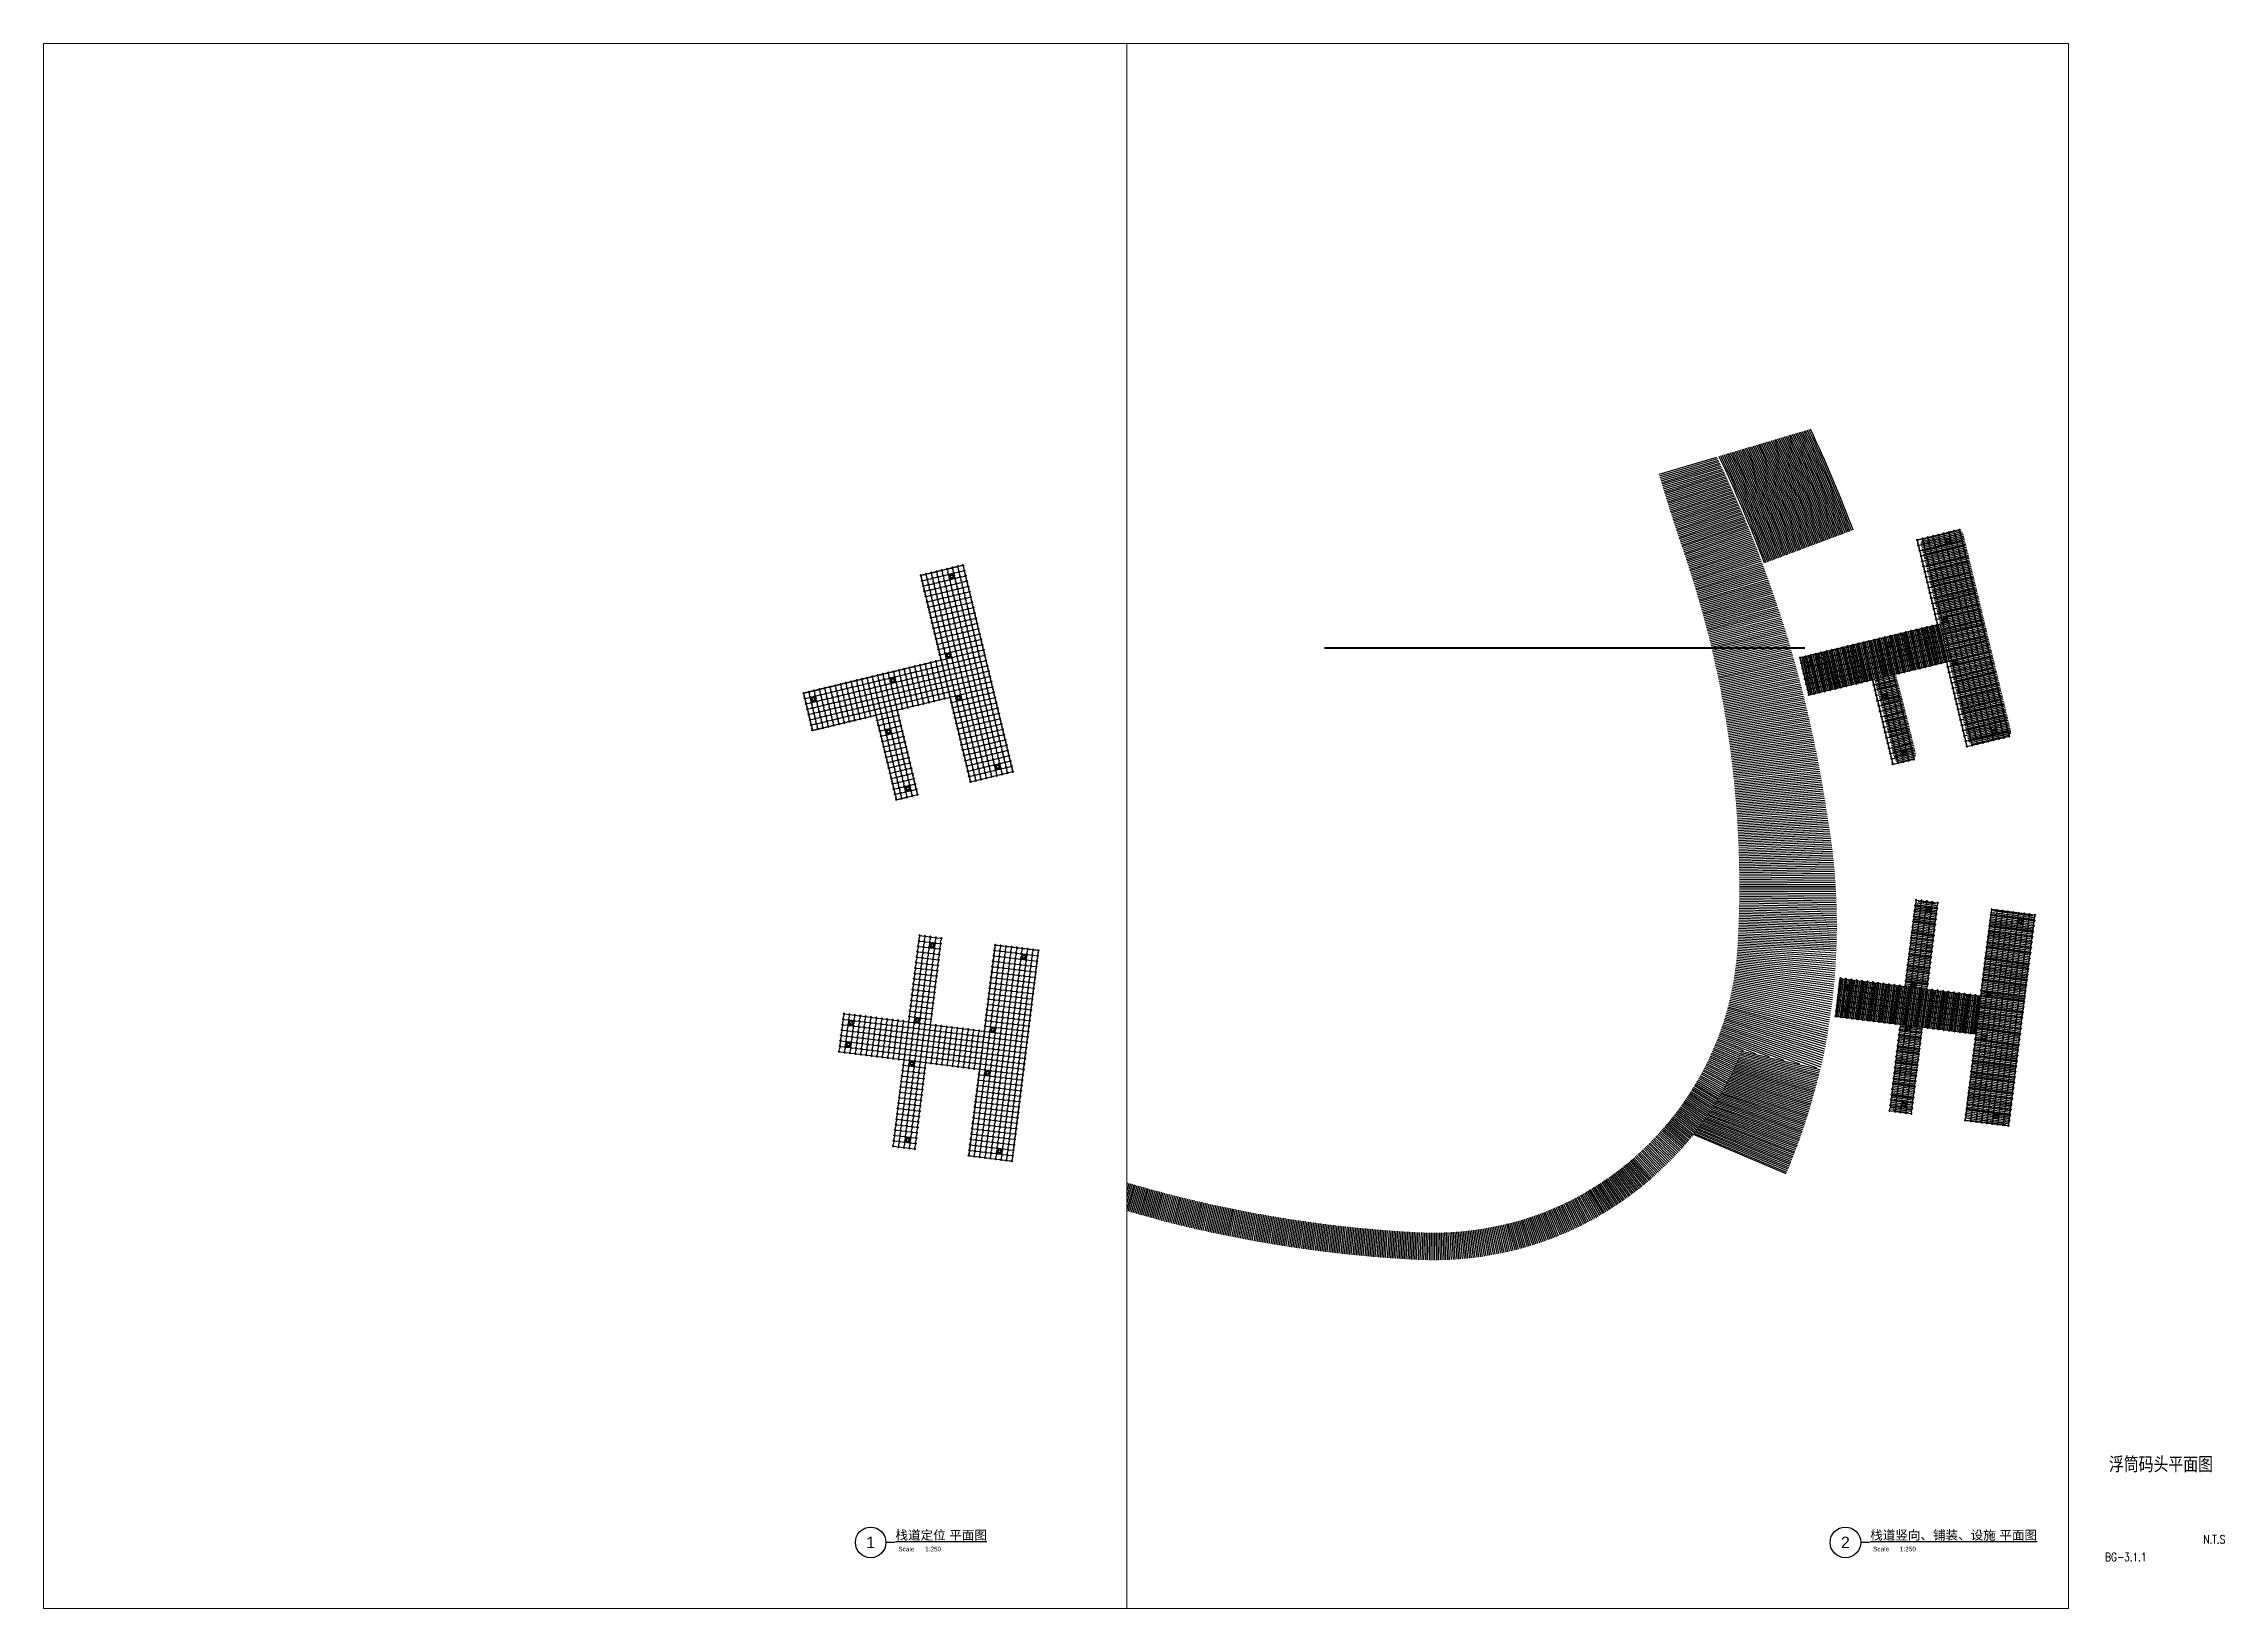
# Paper-space layout 'Layout1' of a CAD drawing. Extents: x -818 to -17, y 9 to 584.
# The model-space entities are those that its viewports show. They can reach past a viewport. Long polylines and large blocks are cut down to what shows.
import ezdxf
from ezdxf.enums import TextEntityAlignment as Align

# ---------------------------------------------------------------- set-up
doc = ezdxf.new("R2010")
doc.units = 0
doc.header["$LTSCALE"] = 1000
doc.header["$MEASUREMENT"] = 0
for name, color, linetype in [('00-定位', 3, 'Continuous'), ('00-铺装填充', 251, 'Continuous'), ('00-铺装标注', 3, 'Continuous'), ('1', 135, 'Continuous'), ('ANNOT-TITLE', 2, 'Continuous'), ('ANNOT-TITLE-ID', 72, 'Continuous'), ('ANNOT-TITLE-SCALE', 1, 'Continuous'), ('W-_ANTICOLLISION防撞措施', 121, 'Continuous'), ('W-MOUNTING固定方式', 5, 'Continuous'), ('蓝色浮筒', 150, 'Continuous')]:
    doc.layers.add(name, color=color, linetype=linetype)
doc.styles.add('A-TITLE', font='arial.ttf', dxfattribs={"height": 0.1875})
doc.styles.add('A-TITLE-ID', font='arial.ttf', dxfattribs={"height": 0.234375})
doc.styles.add('A-TITLE-SCALE', font='arial.ttf', dxfattribs={"height": 0.09375})
doc.styles.add('EN-1', font='romans.shx', dxfattribs={"width": 0.8})
doc.styles.add('TITLE-1', font='simhei.ttf', dxfattribs={"width": 0.8, "height": 3.5})
pattern_1 = [(352.86794, (343824541.68, 671991313.93), (18.6235, 148.8394), []), (352.86794, (343824540.75, 671991306.49), (18.6235, 148.8394), [])]

psp = doc.layouts.get("Layout1")

# ---------------------------------------------------------------- texts
at = {"layer": '1', "color": 4, "style": 'TITLE-1', "width": 0.8}
psp.add_text('浮筒码头平面图', height=5, dxfattribs=at).set_placement((-40.01, 62.34, -2476.72), align=Align.MIDDLE)
at = {"layer": '1', "color": 4, "style": 'EN-1', "width": 0.8}
for s, p in [('N.T.S', (-20.41, 33.09, -2476.76)), ('BG-3.1.1', (-52.91, 26.59, -2476.76))]:
    psp.add_text(s, height=3, dxfattribs=at).set_placement(p, align=Align.CENTER)

msp = doc.modelspace()

# ---------------------------------------------------------------- blocks, each defined once
blk = doc.blocks.new('A-TITLE')
at = {"layer": 'ANNOT-TITLE'}
blk.add_line((0.493, 0), (0.312, 0), dxfattribs=at)
blk.add_circle((0, 0), 0.312, dxfattribs=at)
at = {"layer": 'ANNOT-TITLE', "style": 'A-TITLE'}
blk.add_attdef('%%UNAME%%', (0.506, 0.056), '', height=0.188, dxfattribs=at)
at = {"layer": 'ANNOT-TITLE-ID', "style": 'A-TITLE-ID'}
blk.add_attdef('55', text='', height=0.234, dxfattribs=at).set_placement((0, 0), align=Align.MIDDLE_CENTER)
at = {"layer": 'ANNOT-TITLE-SCALE', "style": 'A-TITLE-SCALE'}
blk.add_attdef('X"=X\'-X"', (0.529, -0.183), '', height=0.0938, dxfattribs=at)
blk = doc.blocks.new('*U199')
at = {"color": 8, "linetype": 'Continuous', "lineweight": 15}
for p, q in [((-1, 2), (-2, 1)), ((0, 1), (0, -1)), ((-1, -2), (-2, -1))]:
    blk.add_line(p, q, dxfattribs=at)
at = {"color": 7, "linetype": 'Continuous', "lineweight": 15}
for p, q in [((16, 1), (0, 1)), ((0, 0), (19, 0)), ((16, 1), (16, 0)), ((19, -1), (19, 0)), ((0, -1), (19, -1))]:
    blk.add_line(p, q, dxfattribs=at)
for centre, radius, start, end in [((-3, 0), 2.9, 41.31782, 318.68218), ((-3, 0), 1.45, 41.31782, 318.68218), ((0, 3), 2.82, 221.31782, 270), ((0, -3), 2.82, 90, 138.68218), ((0, 3), 1.37, 221.31782, 270), ((0, -3), 1.37, 90, 138.68218)]:
    blk.add_arc(centre, radius, start, end, dxfattribs=at)
blk = doc.blocks.new('*U200')
blk.add_lwpolyline([(-12, 0), (-12, 2.5), (12, 2.5), (12, 0)], close=True)
blk = doc.blocks.new('无头销轴_B型_D12X150')
at = {"color": 0}
for p, q in [((-72, 6), (-72, -6)), ((72, 6), (72, -6))]:
    blk.add_line(p, q, dxfattribs=at)
blk.add_lwpolyline([(-75, 4), (-75, -4), (-72, -6), (72, -6), (75, -4), (75, 4), (72, 6), (-72, 6)], close=True, dxfattribs=at)
for centre in [(-70, 0), (70, 0)]:
    blk.add_circle(centre, 1.6, dxfattribs=at)
blk = doc.blocks.new('sdf')
at = {"layer": 'W-MOUNTING固定方式', "color": 0}
for p, q in [((43108, -2622), (43108, -2815)), ((43109, -2673), (43112, -2671)), ((43109, -2764), (43109, -2673)), ((43109, -2764), (43112, -2766)), ((43112, -2671), (43112, -2766)), ((43112, -2671), (43186, -2671)), ((43186, -2766), (43112, -2766)), ((43186, -2766), (43186, -2671)), ((43186, -2671), (43189, -2673)), ((43186, -2766), (43189, -2764)), ((43189, -2673), (43189, -2764)), ((43285, -2497), (43283, -2500)), ((43378, -2500), (43283, -2500)), ((43283, -2574), (43283, -2500)), ((43283, -2574), (43378, -2574)), ((43283, -2574), (43285, -2577)), ((43283, -2863), (43285, -2860)), ((43378, -2863), (43283, -2863)), ((43283, -2937), (43283, -2863)), ((43283, -2937), (43378, -2937)), ((43285, -2940), (43283, -2937)), ((43285, -2497), (43376, -2497)), ((43376, -2577), (43285, -2577)), ((43285, -2860), (43376, -2860)), ((43375, -2940), (43285, -2940)), ((43375, -2940), (43378, -2937)), ((43376, -2497), (43378, -2500)), ((43378, -2574), (43376, -2577)), ((43378, -2863), (43376, -2860)), ((43378, -2500), (43378, -2574)), ((43378, -2863), (43378, -2937)), ((43475, -2671), (43472, -2673)), ((43472, -2764), (43472, -2673)), ((43475, -2766), (43472, -2764)), ((43475, -2671), (43475, -2766)), ((43475, -2671), (43549, -2671)), ((43549, -2766), (43475, -2766)), ((43549, -2766), (43549, -2671)), ((43552, -2674), (43549, -2671)), ((43552, -2764), (43549, -2766)), ((43552, -2674), (43552, -2764))]:
    blk.add_line(p, q, dxfattribs=at)
at = {"layer": 'W-MOUNTING固定方式', "color": 6}
for points in [[(43123, -2568), (43052, -2497, -0.4142136), (43052, -2441), (43052, -2441, -0.4142136), (43109, -2441), (43179, -2511)], [(43123, -2870), (43052, -2941, 0.4142136), (43052, -2997), (43052, -2997, 0.4142136), (43109, -2997), (43179, -2927)], [(43538, -2568), (43609, -2497, 0.4142136), (43609, -2441), (43609, -2441, 0.4142136), (43552, -2441), (43482, -2511)], [(43538, -2870), (43609, -2941, -0.4142136), (43609, -2997), (43609, -2997, -0.4142136), (43552, -2997), (43482, -2927)]]:
    blk.add_lwpolyline(points, format="xyb", dxfattribs=at)
at = {"layer": 'W-MOUNTING固定方式'}
for points in [[(43194, -2941), (43467, -2941), (43553, -2856), (43553, -2582), (43467, -2496), (43194, -2496), (43108, -2582), (43108, -2856)], [(43219, -2881), (43442, -2881), (43493, -2831), (43493, -2607), (43442, -2556), (43219, -2556), (43168, -2607), (43168, -2831)]]:
    blk.add_lwpolyline(points, close=True, dxfattribs=at)
at = {"layer": 'W-MOUNTING固定方式', "color": 0}
for points in [[(43108, -2669), (43149, -2669), (43169, -2669), (43169, -2660), (43149, -2660), (43108, -2660)], [(43108, -2777), (43149, -2777), (43169, -2777), (43169, -2768), (43149, -2768), (43108, -2768)], [(43272, -2496), (43272, -2537), (43272, -2557), (43281, -2557), (43281, -2537), (43281, -2496)], [(43281, -2941), (43281, -2900), (43281, -2880), (43272, -2880), (43272, -2900), (43272, -2941)], [(43380, -2496), (43380, -2537), (43380, -2557), (43389, -2557), (43389, -2537), (43389, -2496)], [(43389, -2941), (43389, -2900), (43389, -2880), (43380, -2880), (43380, -2900), (43380, -2941)], [(43553, -2660), (43512, -2660), (43492, -2660), (43492, -2669), (43512, -2669), (43553, -2669)], [(43553, -2768), (43512, -2768), (43492, -2768), (43492, -2777), (43512, -2777), (43553, -2777)]]:
    blk.add_lwpolyline(points, dxfattribs=at)
at = {"layer": 'W-MOUNTING固定方式', "color": 5}
for centre in [(43080, -2469), (43080, -2969), (43580, -2469), (43580, -2969)]:
    blk.add_circle(centre, 7, dxfattribs=at)
at = {"layer": 'W-MOUNTING固定方式'}
for radius in [136, 130]:
    blk.add_circle((43330, -2719), radius, dxfattribs=at)
at = {"layer": 'W-MOUNTING固定方式', "color": 0, "xscale": -1}
for name, p, rotation in [('*U199', (43143, -2649), 180), ('*U199', (43261, -2906), 270), ('*U200', (43272, -2900), 90), ('*U200', (43389, -2537), 270.0000000000001), ('*U199', (43400, -2531), 90.00000000000007), ('*U200', (43512, -2777), 180)]:
    blk.add_blockref(name, p, dxfattribs=dict(at, rotation=rotation))
for name, p in [('*U200', (43149, -2660)), ('*U199', (43518, -2788))]:
    blk.add_blockref(name, p, dxfattribs=at)
at = {"layer": 'W-MOUNTING固定方式', "color": 0}
for name, p, rotation in [('*U200', (43149, -2777), 180), ('无头销轴_B型_D12X150', (43149, -2719), 90), ('无头销轴_B型_D12X150', (43330, -2900), 180), ('*U199', (43261, -2531), 270.0000000000001), ('*U200', (43272, -2537), 90.00000000000004), ('*U200', (43389, -2900), 270), ('*U199', (43400, -2906), 90.00000000000001), ('*U199', (43518, -2649), 180), ('无头销轴_B型_D12X150', (43512, -2719), 270)]:
    blk.add_blockref(name, p, dxfattribs=dict(at, rotation=rotation))
for name, p in [('*U199', (43143, -2788)), ('无头销轴_B型_D12X150', (43330, -2537)), ('*U200', (43512, -2660))]:
    blk.add_blockref(name, p, dxfattribs=at)
blk = doc.blocks.new('sjdhjdg')
blk.add_lwpolyline([(343850735, 672053534), (343850735, 672049534), (343858735, 672049534), (343858735, 672036534), (343862235, 672036534), (343862235, 672042534), (343870235, 672042534), (343870235, 672044534), (343862235, 672044534), (343862235, 672049534), (343870235, 672049534), (343870235, 672053534)], close=True)
for p in [(343808154, 672055003), (343826154, 672055003), (343815154, 672053003), (343819154, 672053003), (343816154, 672047503), (343820654, 672046003), (343826154, 672046503)]:
    blk.add_blockref('sdf', p)
blk = doc.blocks.new('浮筒')
at = {"layer": '蓝色浮筒'}
blk.add_line((441, 238), (441, 238), dxfattribs=at)
for points in [[(0, 417, 0.1989124), (-9, 438), (-49, 479, -0.4142136), (-49, 521), (-21, 549, -0.4142136), (21, 549), (62, 509, 0.1989124), (83, 500), (250, 500)], [(0, 83, -0.1989124), (-9, 62), (-49, 21, 0.4142136), (-49, -21), (-21, -49, 0.4142136), (21, -49), (62, -9, -0.1989124), (83, 0), (250, 0)], [(500, 417, -0.1989124), (509, 438), (549, 479, 0.4142136), (549, 521), (521, 549, 0.4142136), (479, 549), (438, 509, -0.1989124), (417, 500), (250, 500)], [(500, 83, 0.1989124), (509, 62), (549, 21, -0.4142136), (549, -21), (521, -49, -0.4142136), (479, -49), (438, -9, 0.1989124), (417, 0), (250, 0)]]:
    blk.add_lwpolyline(points, format="xyb", dxfattribs=at)
for points in [[(0, 417), (0, 83)], [(500, 417), (500, 83)]]:
    blk.add_lwpolyline(points, dxfattribs=at)
for centre, radius, start, end in [((-25, 500), 5, 84.26083, 275.73917), ((-25, 0), 5, 84.26083, 275.73917), ((0, 500), 25, 101.47834, 168.52166), ((0, 500), 25, 191.47834, 258.52166), ((0, 0), 25, 101.47834, 168.52166), ((0, 525), 5, 354.26083, 185.73917), ((0, 475), 5, 174.26083, 5.73917), ((0, 25), 5, 354.26083, 185.73917), ((0, 500), 25, 11.47834, 78.52166), ((0, 500), 25, 281.47834, 348.52166), ((0, 0), 25, 11.47834, 78.52166), ((25, 500), 5, 264.26083, 95.73917), ((25, 0), 5, 264.26083, 95.73917), ((475, 500), 5, 84.26083, 275.73917), ((475, 0), 5, 84.26083, 275.73917), ((500, 500), 25, 101.47834, 168.52166), ((500, 500), 25, 191.47834, 258.52166), ((500, 0), 25, 101.47834, 168.52166), ((500, 525), 5, 354.26083, 185.73917), ((500, 475), 5, 174.26083, 5.73917), ((500, 25), 5, 354.26083, 185.73917), ((500, 500), 25, 11.47834, 78.52166), ((500, 500), 25, 281.47834, 348.52166), ((500, 0), 25, 11.47834, 78.52166), ((525, 500), 5, 264.26083, 95.73917), ((525, 0), 5, 264.26083, 95.73917), ((0, 0), 25, 191.47834, 258.52166), ((0, -25), 5, 174.26083, 5.73917), ((0, 0), 25, 281.47834, 348.52166), ((500, 0), 25, 191.47834, 258.52166), ((500, -25), 5, 174.26083, 5.73917), ((500, 0), 25, 281.47834, 348.52166)]:
    blk.add_arc(centre, radius, start, end, dxfattribs=at)
blk = doc.blocks.new('*U197')
at = {"layer": '蓝色浮筒', "rotation": 180.0000000383531}
blk.add_blockref('浮筒', (250, 250), dxfattribs=at)
blk = doc.blocks.new('*U198')
at = {"layer": 'W-_ANTICOLLISION防撞措施', "color": 0, "linetype": 'ByBlock', "lineweight": -2, "transparency": 16777216}
for p in [(0, 0), (500, 0), (1000, 0), (1500, 0), (2000, 0), (2500, 0), (3000, 0), (3500, 0), (4000, 0), (4500, 0), (5000, 0), (5500, 0), (6000, 0), (6500, 0), (7000, 0), (7500, 0), (8000, 0), (8500, 0), (9000, 0), (9500, 0), (10000, 0), (10500, 0), (11000, 0), (11500, 0), (12000, 0), (12500, 0), (13000, 0), (13500, 0), (14000, 0), (14500, 0), (15000, 0), (15500, 0), (16000, 0), (16500, 0), (17000, 0), (17500, 0), (18000, 0), (18500, 0), (19000, 0), (0, -500), (0, -1000), (0, -1500), (0, -2000), (500, -500), (500, -1000), (500, -1500), (500, -2000), (1000, -500), (1000, -1000), (1000, -1500), (1000, -2000), (1500, -500), (1500, -1000), (1500, -1500), (1500, -2000), (2000, -500), (2000, -1000), (2000, -1500), (2000, -2000), (2500, -500), (2500, -1000), (2500, -1500), (2500, -2000), (3000, -500), (3000, -1000), (3000, -1500), (3000, -2000), (3500, -500), (3500, -1000), (3500, -1500), (3500, -2000), (4000, -500), (4000, -1000), (4000, -1500), (4000, -2000), (4500, -500), (4500, -1000), (4500, -1500), (4500, -2000), (5000, -500), (5000, -1000), (5000, -1500), (5000, -2000), (5500, -500), (5500, -1000), (5500, -1500), (5500, -2000), (6000, -500), (6000, -1000), (6000, -1500), (6000, -2000), (6500, -500), (6500, -1000), (6500, -1500), (6500, -2000), (7000, -500), (7000, -1000), (7000, -1500), (7000, -2000), (7500, -500), (7500, -1000), (7500, -1500), (7500, -2000), (8000, -500), (8000, -1000), (8000, -1500), (8000, -2000), (8500, -500), (8500, -1000), (8500, -1500), (8500, -2000), (9000, -500), (9000, -1000), (9000, -1500), (9000, -2000), (9500, -500), (9500, -1000), (9500, -1500), (9500, -2000), (10000, -500), (10000, -1000), (10000, -1500), (10000, -2000), (10500, -500), (10500, -1000), (10500, -1500), (10500, -2000), (11000, -500), (11000, -1000), (11000, -1500), (11000, -2000), (11500, -500), (11500, -1000), (11500, -1500), (11500, -2000), (12000, -500), (12000, -1000), (12000, -1500), (12000, -2000), (12500, -500), (12500, -1000), (12500, -1500), (12500, -2000), (13000, -500), (13000, -1000), (13000, -1500), (13000, -2000), (13500, -500), (13500, -1000), (13500, -1500), (13500, -2000), (14000, -500), (14000, -1000), (14000, -1500), (14000, -2000), (14500, -500), (14500, -1000), (14500, -1500), (14500, -2000), (15000, -500), (15000, -1000), (15000, -1500), (15000, -2000), (15500, -500), (15500, -1000), (15500, -1500), (15500, -2000), (16000, -500), (16000, -1000), (16000, -1500), (16000, -2000), (16500, -500), (16500, -1000), (16500, -1500), (16500, -2000), (17000, -500), (17000, -1000), (17000, -1500), (17000, -2000), (17500, -500), (17500, -1000), (17500, -1500), (17500, -2000), (18000, -500), (18000, -1000), (18000, -1500), (18000, -2000), (18500, -500), (18500, -1000), (18500, -1500), (18500, -2000), (19000, -500), (19000, -1000), (19000, -1500), (19000, -2000), (0, -2500), (0, -3000), (0, -3500), (500, -2500), (500, -3000), (500, -3500), (1000, -2500), (1000, -3000), (1000, -3500), (1500, -2500), (1500, -3000), (1500, -3500), (2000, -2500), (2000, -3000), (2000, -3500), (2500, -2500), (2500, -3000), (2500, -3500), (3000, -2500), (3000, -3000), (3000, -3500), (3500, -2500), (3500, -3000), (3500, -3500), (4000, -2500), (4000, -3000), (4000, -3500), (4500, -2500), (4500, -3000), (4500, -3500), (5000, -2500), (5000, -3000), (5000, -3500), (5500, -2500), (5500, -3000), (5500, -3500), (6000, -2500), (6000, -3000), (6000, -3500), (6500, -2500), (6500, -3000), (6500, -3500), (7000, -2500), (7000, -3000), (7000, -3500), (7500, -2500), (7500, -3000), (7500, -3500), (8000, -2500), (8000, -3000), (8000, -3500), (8500, -2500), (8500, -3000), (8500, -3500), (9000, -2500), (9000, -3000), (9000, -3500), (9500, -2500), (9500, -3000), (9500, -3500), (10000, -2500), (10000, -3000), (10000, -3500), (10500, -2500), (10500, -3000), (10500, -3500), (11000, -2500), (11000, -3000), (11000, -3500), (11500, -2500), (11500, -3000), (11500, -3500), (12000, -2500), (12000, -3000), (12000, -3500), (12500, -2500), (12500, -3000), (12500, -3500), (13000, -2500), (13000, -3000), (13000, -3500), (13500, -2500), (13500, -3000), (13500, -3500), (14000, -2500), (14000, -3000), (14000, -3500), (14500, -2500), (14500, -3000), (14500, -3500), (15000, -2500), (15000, -3000), (15000, -3500), (15500, -2500), (15500, -3000), (15500, -3500), (16000, -2500), (16000, -3000), (16000, -3500), (16500, -2500), (16500, -3000), (16500, -3500), (17000, -2500), (17000, -3000), (17000, -3500), (17500, -2500), (17500, -3000), (17500, -3500), (18000, -2500), (18000, -3000), (18000, -3500), (18500, -2500), (18500, -3000), (18500, -3500), (19000, -2500), (19000, -3000), (19000, -3500)]:
    blk.add_blockref('*U197', p, dxfattribs=at)
blk = doc.blocks.new('*U195')
at = {"layer": '蓝色浮筒', "rotation": 180.0000000383531}
blk.add_blockref('浮筒', (250, 250), dxfattribs=at)
blk = doc.blocks.new('*U196')
at = {"layer": 'W-_ANTICOLLISION防撞措施', "color": 0, "linetype": 'ByBlock', "lineweight": -2, "transparency": 16777216}
for p in [(0, 0), (500, 0), (1000, 0), (1500, 0), (2000, 0), (2500, 0), (3000, 0), (0, -500), (0, -1000), (0, -1500), (0, -2000), (500, -500), (500, -1000), (500, -1500), (500, -2000), (1000, -500), (1000, -1000), (1000, -1500), (1000, -2000), (1500, -500), (1500, -1000), (1500, -1500), (1500, -2000), (2000, -500), (2000, -1000), (2000, -1500), (2000, -2000), (2500, -500), (2500, -1000), (2500, -1500), (2500, -2000), (3000, -500), (3000, -1000), (3000, -1500), (3000, -2000), (0, -2500), (0, -3000), (0, -3500), (0, -4000), (500, -2500), (500, -3000), (500, -3500), (500, -4000), (1000, -2500), (1000, -3000), (1000, -3500), (1000, -4000), (1500, -2500), (1500, -3000), (1500, -3500), (1500, -4000), (2000, -2500), (2000, -3000), (2000, -3500), (2000, -4000), (2500, -2500), (2500, -3000), (2500, -3500), (2500, -4000), (3000, -2500), (3000, -3000), (3000, -3500), (3000, -4000), (0, -4500), (0, -5000), (0, -5500), (0, -6000), (500, -4500), (500, -5000), (500, -5500), (500, -6000), (1000, -4500), (1000, -5000), (1000, -5500), (1000, -6000), (1500, -4500), (1500, -5000), (1500, -5500), (1500, -6000), (2000, -4500), (2000, -5000), (2000, -5500), (2000, -6000), (2500, -4500), (2500, -5000), (2500, -5500), (2500, -6000), (3000, -4500), (3000, -5000), (3000, -5500), (3000, -6000), (0, -6500), (0, -7000), (0, -7500), (0, -8000), (500, -6500), (500, -7000), (500, -7500), (500, -8000), (1000, -6500), (1000, -7000), (1000, -7500), (1000, -8000), (1500, -6500), (1500, -7000), (1500, -7500), (1500, -8000), (2000, -6500), (2000, -7000), (2000, -7500), (2000, -8000), (2500, -6500), (2500, -7000), (2500, -7500), (2500, -8000), (3000, -6500), (3000, -7000), (3000, -7500), (3000, -8000), (0, -8500), (0, -9000), (0, -9500), (0, -10000), (500, -8500), (500, -9000), (500, -9500), (500, -10000), (1000, -8500), (1000, -9000), (1000, -9500), (1000, -10000), (1500, -8500), (1500, -9000), (1500, -9500), (1500, -10000), (2000, -8500), (2000, -9000), (2000, -9500), (2000, -10000), (2500, -8500), (2500, -9000), (2500, -9500), (2500, -10000), (3000, -8500), (3000, -9000), (3000, -9500), (3000, -10000), (0, -10500), (0, -11000), (0, -11500), (0, -12000), (500, -10500), (500, -11000), (500, -11500), (500, -12000), (1000, -10500), (1000, -11000), (1000, -11500), (1000, -12000), (1500, -10500), (1500, -11000), (1500, -11500), (1500, -12000), (2000, -10500), (2000, -11000), (2000, -11500), (2000, -12000), (2500, -10500), (2500, -11000), (2500, -11500), (2500, -12000), (3000, -10500), (3000, -11000), (3000, -11500), (3000, -12000), (0, -12500), (500, -12500), (1000, -12500), (1500, -12500), (2000, -12500), (2500, -12500), (3000, -12500)]:
    blk.add_blockref('*U195', p, dxfattribs=at)
blk = doc.blocks.new('*U192')
at = {"layer": '蓝色浮筒', "rotation": 180.0000000383531}
blk.add_blockref('浮筒', (250, 250), dxfattribs=at)
blk = doc.blocks.new('*U194')
at = {"layer": 'W-_ANTICOLLISION防撞措施', "color": 0, "linetype": 'ByBlock', "lineweight": -2, "transparency": 16777216}
for p in [(0, 0), (500, 0), (1000, 0), (1500, 0), (2000, 0), (2500, 0), (3000, 0), (3500, 0), (4000, 0), (4500, 0), (5000, 0), (5500, 0), (6000, 0), (6500, 0), (7000, 0), (7500, 0), (0, -500), (0, -1000), (0, -1500), (500, -500), (500, -1000), (500, -1500), (1000, -500), (1000, -1000), (1000, -1500), (1500, -500), (1500, -1000), (1500, -1500), (2000, -500), (2000, -1000), (2000, -1500), (2500, -500), (2500, -1000), (2500, -1500), (3000, -500), (3000, -1000), (3000, -1500), (3500, -500), (3500, -1000), (3500, -1500), (4000, -500), (4000, -1000), (4000, -1500), (4500, -500), (4500, -1000), (4500, -1500), (5000, -500), (5000, -1000), (5000, -1500), (5500, -500), (5500, -1000), (5500, -1500), (6000, -500), (6000, -1000), (6000, -1500), (6500, -500), (6500, -1000), (6500, -1500), (7000, -500), (7000, -1000), (7000, -1500), (7500, -500), (7500, -1000), (7500, -1500)]:
    blk.add_blockref('*U192', p, dxfattribs=at)
blk = doc.blocks.new('hajhfhfksdgsg')
for points in [[(343849653, 672056985), (343869153, 672056985), (343869153, 672060985), (343849653, 672060985)], [(343849653, 672060985), (343849653, 672056985), (343857653, 672056985), (343857653, 672043985), (343861153, 672043985), (343861153, 672049985), (343869153, 672049985), (343869153, 672051985), (343861153, 672051985), (343861153, 672056985), (343869153, 672056985), (343869153, 672060985)]]:
    blk.add_lwpolyline(points, close=True)
for p in [(343807073, 672062454), (343825073, 672062454), (343814073, 672060454), (343818073, 672060454), (343815073, 672054954), (343825073, 672053954), (343819573, 672053454), (343815073, 672047454)]:
    blk.add_blockref('sdf', p)
at = {"layer": 'W-_ANTICOLLISION防撞措施'}
for name, p in [('*U198', (343849903, 672060735)), ('*U196', (343857903, 672056735)), ('*U194', (343861403, 672051735))]:
    blk.add_blockref(name, p, dxfattribs=at)
blk = doc.blocks.new('*U205')
at = {"layer": '蓝色浮筒', "rotation": 180.0000000383531}
blk.add_blockref('浮筒', (250, 250), dxfattribs=at)
blk = doc.blocks.new('*U206')
at = {"layer": 'W-_ANTICOLLISION防撞措施', "color": 0, "linetype": 'ByBlock', "lineweight": -2, "transparency": 16777216}
for p in [(0, 0), (500, 0), (1000, 0), (1500, 0), (2000, 0), (2500, 0), (3000, 0), (3500, 0), (4000, 0), (4500, 0), (5000, 0), (5500, 0), (6000, 0), (6500, 0), (7000, 0), (7500, 0), (8000, 0), (8500, 0), (9000, 0), (9500, 0), (10000, 0), (10500, 0), (11000, 0), (11500, 0), (12000, 0), (12500, 0), (13000, 0), (13500, 0), (14000, 0), (14500, 0), (15000, 0), (15500, 0), (16000, 0), (16500, 0), (17000, 0), (17500, 0), (18000, 0), (18500, 0), (19000, 0), (0, -500), (0, -1000), (0, -1500), (0, -2000), (500, -500), (500, -1000), (500, -1500), (500, -2000), (1000, -500), (1000, -1000), (1000, -1500), (1000, -2000), (1500, -500), (1500, -1000), (1500, -1500), (1500, -2000), (2000, -500), (2000, -1000), (2000, -1500), (2000, -2000), (2500, -500), (2500, -1000), (2500, -1500), (2500, -2000), (3000, -500), (3000, -1000), (3000, -1500), (3000, -2000), (3500, -500), (3500, -1000), (3500, -1500), (3500, -2000), (4000, -500), (4000, -1000), (4000, -1500), (4000, -2000), (4500, -500), (4500, -1000), (4500, -1500), (4500, -2000), (5000, -500), (5000, -1000), (5000, -1500), (5000, -2000), (5500, -500), (5500, -1000), (5500, -1500), (5500, -2000), (6000, -500), (6000, -1000), (6000, -1500), (6000, -2000), (6500, -500), (6500, -1000), (6500, -1500), (6500, -2000), (7000, -500), (7000, -1000), (7000, -1500), (7000, -2000), (7500, -500), (7500, -1000), (7500, -1500), (7500, -2000), (8000, -500), (8000, -1000), (8000, -1500), (8000, -2000), (8500, -500), (8500, -1000), (8500, -1500), (8500, -2000), (9000, -500), (9000, -1000), (9000, -1500), (9000, -2000), (9500, -500), (9500, -1000), (9500, -1500), (9500, -2000), (10000, -500), (10000, -1000), (10000, -1500), (10000, -2000), (10500, -500), (10500, -1000), (10500, -1500), (10500, -2000), (11000, -500), (11000, -1000), (11000, -1500), (11000, -2000), (11500, -500), (11500, -1000), (11500, -1500), (11500, -2000), (12000, -500), (12000, -1000), (12000, -1500), (12000, -2000), (12500, -500), (12500, -1000), (12500, -1500), (12500, -2000), (13000, -500), (13000, -1000), (13000, -1500), (13000, -2000), (13500, -500), (13500, -1000), (13500, -1500), (13500, -2000), (14000, -500), (14000, -1000), (14000, -1500), (14000, -2000), (14500, -500), (14500, -1000), (14500, -1500), (14500, -2000), (15000, -500), (15000, -1000), (15000, -1500), (15000, -2000), (15500, -500), (15500, -1000), (15500, -1500), (15500, -2000), (16000, -500), (16000, -1000), (16000, -1500), (16000, -2000), (16500, -500), (16500, -1000), (16500, -1500), (16500, -2000), (17000, -500), (17000, -1000), (17000, -1500), (17000, -2000), (17500, -500), (17500, -1000), (17500, -1500), (17500, -2000), (18000, -500), (18000, -1000), (18000, -1500), (18000, -2000), (18500, -500), (18500, -1000), (18500, -1500), (18500, -2000), (19000, -500), (19000, -1000), (19000, -1500), (19000, -2000), (0, -2500), (0, -3000), (0, -3500), (500, -2500), (500, -3000), (500, -3500), (1000, -2500), (1000, -3000), (1000, -3500), (1500, -2500), (1500, -3000), (1500, -3500), (2000, -2500), (2000, -3000), (2000, -3500), (2500, -2500), (2500, -3000), (2500, -3500), (3000, -2500), (3000, -3000), (3000, -3500), (3500, -2500), (3500, -3000), (3500, -3500), (4000, -2500), (4000, -3000), (4000, -3500), (4500, -2500), (4500, -3000), (4500, -3500), (5000, -2500), (5000, -3000), (5000, -3500), (5500, -2500), (5500, -3000), (5500, -3500), (6000, -2500), (6000, -3000), (6000, -3500), (6500, -2500), (6500, -3000), (6500, -3500), (7000, -2500), (7000, -3000), (7000, -3500), (7500, -2500), (7500, -3000), (7500, -3500), (8000, -2500), (8000, -3000), (8000, -3500), (8500, -2500), (8500, -3000), (8500, -3500), (9000, -2500), (9000, -3000), (9000, -3500), (9500, -2500), (9500, -3000), (9500, -3500), (10000, -2500), (10000, -3000), (10000, -3500), (10500, -2500), (10500, -3000), (10500, -3500), (11000, -2500), (11000, -3000), (11000, -3500), (11500, -2500), (11500, -3000), (11500, -3500), (12000, -2500), (12000, -3000), (12000, -3500), (12500, -2500), (12500, -3000), (12500, -3500), (13000, -2500), (13000, -3000), (13000, -3500), (13500, -2500), (13500, -3000), (13500, -3500), (14000, -2500), (14000, -3000), (14000, -3500), (14500, -2500), (14500, -3000), (14500, -3500), (15000, -2500), (15000, -3000), (15000, -3500), (15500, -2500), (15500, -3000), (15500, -3500), (16000, -2500), (16000, -3000), (16000, -3500), (16500, -2500), (16500, -3000), (16500, -3500), (17000, -2500), (17000, -3000), (17000, -3500), (17500, -2500), (17500, -3000), (17500, -3500), (18000, -2500), (18000, -3000), (18000, -3500), (18500, -2500), (18500, -3000), (18500, -3500), (19000, -2500), (19000, -3000), (19000, -3500)]:
    blk.add_blockref('*U205', p, dxfattribs=at)
blk = doc.blocks.new('*U209')
at = {"layer": '蓝色浮筒', "rotation": 180.0000000383531}
blk.add_blockref('浮筒', (250, 250), dxfattribs=at)
blk = doc.blocks.new('*U202')
at = {"layer": 'W-_ANTICOLLISION防撞措施', "color": 0, "linetype": 'ByBlock', "lineweight": -2, "transparency": 16777216}
for p in [(0, 0), (500, 0), (1000, 0), (1500, 0), (2000, 0), (2500, 0), (3000, 0), (0, -500), (0, -1000), (0, -1500), (0, -2000), (500, -500), (500, -1000), (500, -1500), (500, -2000), (1000, -500), (1000, -1000), (1000, -1500), (1000, -2000), (1500, -500), (1500, -1000), (1500, -1500), (1500, -2000), (2000, -500), (2000, -1000), (2000, -1500), (2000, -2000), (2500, -500), (2500, -1000), (2500, -1500), (2500, -2000), (3000, -500), (3000, -1000), (3000, -1500), (3000, -2000), (0, -2500), (0, -3000), (0, -3500), (0, -4000), (500, -2500), (500, -3000), (500, -3500), (500, -4000), (1000, -2500), (1000, -3000), (1000, -3500), (1000, -4000), (1500, -2500), (1500, -3000), (1500, -3500), (1500, -4000), (2000, -2500), (2000, -3000), (2000, -3500), (2000, -4000), (2500, -2500), (2500, -3000), (2500, -3500), (2500, -4000), (3000, -2500), (3000, -3000), (3000, -3500), (3000, -4000), (0, -4500), (0, -5000), (0, -5500), (0, -6000), (500, -4500), (500, -5000), (500, -5500), (500, -6000), (1000, -4500), (1000, -5000), (1000, -5500), (1000, -6000), (1500, -4500), (1500, -5000), (1500, -5500), (1500, -6000), (2000, -4500), (2000, -5000), (2000, -5500), (2000, -6000), (2500, -4500), (2500, -5000), (2500, -5500), (2500, -6000), (3000, -4500), (3000, -5000), (3000, -5500), (3000, -6000), (0, -6500), (0, -7000), (0, -7500), (0, -8000), (500, -6500), (500, -7000), (500, -7500), (500, -8000), (1000, -6500), (1000, -7000), (1000, -7500), (1000, -8000), (1500, -6500), (1500, -7000), (1500, -7500), (1500, -8000), (2000, -6500), (2000, -7000), (2000, -7500), (2000, -8000), (2500, -6500), (2500, -7000), (2500, -7500), (2500, -8000), (3000, -6500), (3000, -7000), (3000, -7500), (3000, -8000), (0, -8500), (0, -9000), (0, -9500), (0, -10000), (500, -8500), (500, -9000), (500, -9500), (500, -10000), (1000, -8500), (1000, -9000), (1000, -9500), (1000, -10000), (1500, -8500), (1500, -9000), (1500, -9500), (1500, -10000), (2000, -8500), (2000, -9000), (2000, -9500), (2000, -10000), (2500, -8500), (2500, -9000), (2500, -9500), (2500, -10000), (3000, -8500), (3000, -9000), (3000, -9500), (3000, -10000), (0, -10500), (0, -11000), (0, -11500), (0, -12000), (500, -10500), (500, -11000), (500, -11500), (500, -12000), (1000, -10500), (1000, -11000), (1000, -11500), (1000, -12000), (1500, -10500), (1500, -11000), (1500, -11500), (1500, -12000), (2000, -10500), (2000, -11000), (2000, -11500), (2000, -12000), (2500, -10500), (2500, -11000), (2500, -11500), (2500, -12000), (3000, -10500), (3000, -11000), (3000, -11500), (3000, -12000), (0, -12500), (500, -12500), (1000, -12500), (1500, -12500), (2000, -12500), (2500, -12500), (3000, -12500)]:
    blk.add_blockref('*U209', p, dxfattribs=at)
blk = doc.blocks.new('*U203')
at = {"layer": '蓝色浮筒', "rotation": 180.0000000383531}
blk.add_blockref('浮筒', (250, 250), dxfattribs=at)
blk = doc.blocks.new('*U204')
at = {"layer": 'W-_ANTICOLLISION防撞措施', "color": 0, "linetype": 'ByBlock', "lineweight": -2, "transparency": 16777216}
for p in [(0, 0), (500, 0), (1000, 0), (1500, 0), (2000, 0), (2500, 0), (3000, 0), (3500, 0), (4000, 0), (4500, 0), (5000, 0), (5500, 0), (6000, 0), (6500, 0), (7000, 0), (7500, 0), (0, -500), (0, -1000), (0, -1500), (500, -500), (500, -1000), (500, -1500), (1000, -500), (1000, -1000), (1000, -1500), (1500, -500), (1500, -1000), (1500, -1500), (2000, -500), (2000, -1000), (2000, -1500), (2500, -500), (2500, -1000), (2500, -1500), (3000, -500), (3000, -1000), (3000, -1500), (3500, -500), (3500, -1000), (3500, -1500), (4000, -500), (4000, -1000), (4000, -1500), (4500, -500), (4500, -1000), (4500, -1500), (5000, -500), (5000, -1000), (5000, -1500), (5500, -500), (5500, -1000), (5500, -1500), (6000, -500), (6000, -1000), (6000, -1500), (6500, -500), (6500, -1000), (6500, -1500), (7000, -500), (7000, -1000), (7000, -1500), (7500, -500), (7500, -1000), (7500, -1500)]:
    blk.add_blockref('*U203', p, dxfattribs=at)
blk = doc.blocks.new('*U207')
at = {"layer": '蓝色浮筒', "rotation": 180.0000000383531}
blk.add_blockref('浮筒', (250, 250), dxfattribs=at)
blk = doc.blocks.new('*U208')
at = {"layer": 'W-_ANTICOLLISION防撞措施', "color": 0, "linetype": 'ByBlock', "lineweight": -2, "transparency": 16777216}
for p in [(0, 0), (500, 0), (1000, 0), (1500, 0), (2000, 0), (2500, 0), (3000, 0), (3500, 0), (4000, 0), (4500, 0), (5000, 0), (5500, 0), (6000, 0), (6500, 0), (7000, 0), (7500, 0), (0, -500), (0, -1000), (0, -1500), (500, -500), (500, -1000), (500, -1500), (1000, -500), (1000, -1000), (1000, -1500), (1500, -500), (1500, -1000), (1500, -1500), (2000, -500), (2000, -1000), (2000, -1500), (2500, -500), (2500, -1000), (2500, -1500), (3000, -500), (3000, -1000), (3000, -1500), (3500, -500), (3500, -1000), (3500, -1500), (4000, -500), (4000, -1000), (4000, -1500), (4500, -500), (4500, -1000), (4500, -1500), (5000, -500), (5000, -1000), (5000, -1500), (5500, -500), (5500, -1000), (5500, -1500), (6000, -500), (6000, -1000), (6000, -1500), (6500, -500), (6500, -1000), (6500, -1500), (7000, -500), (7000, -1000), (7000, -1500), (7500, -500), (7500, -1000), (7500, -1500)]:
    blk.add_blockref('*U207', p, dxfattribs=at)
blk = doc.blocks.new('ahjhghdgdg')
blk.add_lwpolyline([(253299, 271053), (272799, 271053), (272799, 275053), (253299, 275053)], close=True)
for p in [(210718, 276521), (228718, 276521), (217718, 274521), (221718, 274521), (221718, 267521), (228718, 268021), (218718, 261521), (220718, 261521)]:
    blk.add_blockref('sdf', p)
at = {"xscale": -1}
for p in [(297379, 268021), (304379, 267521)]:
    blk.add_blockref('sdf', p, dxfattribs=at)
at = {"layer": 'W-_ANTICOLLISION防撞措施'}
for name, p in [('*U206', (253549, 274803)), ('*U202', (261549, 270803)), ('*U208', (253549, 265803)), ('*U204', (265049, 265803))]:
    blk.add_blockref(name, p, dxfattribs=at)

# ---------------------------------------------------------------- hatches: boundary and pattern name
at = {"layer": '00-铺装填充'}
h = msp.add_hatch(dxfattribs=at)
h.set_pattern_fill('木铺装留缝5', color=256, scale=1.5, pattern_type=2)
h.set_pattern_definition([(13.5616, (343834140.35, 672027339.6), (-35.1735, 145.8178), []), (13.5616, (343834142.11, 672027332.3), (-35.1735, 145.8178), [])])
h.paths.add_polyline_path([(343836276, 672035562, 0.4142136), (343835673, 672035931), (343832757, 672035228, 0.4142136), (343832388, 672034624), (343836720, 672016667, 0.4087642), (343837314, 672016296), (343840243, 672016945, 0.419684), (343840621, 672017551)])
h = msp.add_hatch(dxfattribs=at)
h.set_pattern_fill('木铺装留缝5', color=256, scale=1.5, angle=90, pattern_type=2)
h.set_pattern_definition([(103.5616, (343834960.4, 672023929.3), (-145.8178, -35.1735), []), (103.5616, (343834967.69, 672023931.06), (-145.8178, -35.1735), [])])
h.paths.add_polyline_path([(343834147, 672027333), (343821187, 672024207), (343822085, 672020824), (343834968, 672023931)])
h = msp.add_hatch(dxfattribs=at)
h.set_pattern_fill('木铺装留缝5', color=256, scale=1.5, pattern_type=2)
h.set_pattern_definition([(13.5616, (343828102.02, 672022282.73), (-35.1735, 145.8178), []), (13.5616, (343828103.78, 672022275.44), (-35.1735, 145.8178), [])])
h.paths.add_polyline_path([(343830048, 672022744), (343828104, 672022275, -0.0098697), (343829937, 672015007, 0.4168183), (343830541, 672014634), (343831513, 672014868, 0.4114753), (343831883, 672015467, 0.0098405)])
h = msp.add_hatch(dxfattribs=at)
h.set_pattern_fill('木铺装留缝5', color=256, scale=1.5, pattern_type=2)
h.set_pattern_definition(pattern_1)
h.paths.add_polyline_path([(343833866, 672001225, 0.4142136), (343833432, 672001784), (343832439, 672001908, 0.4142136), (343831881, 672001474), (343830950, 671994032), (343832935, 671993784)])
h = msp.add_hatch(dxfattribs=at)
h.set_pattern_fill('木铺装留缝5', color=256, scale=1.5, pattern_type=2)
h.set_pattern_definition(pattern_1)
h.paths.add_polyline_path([(343842796, 672000108, 0.4142136), (343842362, 672000666), (343839386, 672001039, 0.4142136), (343838827, 672000605), (343837462, 671989690), (343836532, 671982263, 0.4142136), (343836966, 671981705), (343839943, 671981332, 0.4142136), (343840501, 671981767)])
h = msp.add_hatch(dxfattribs=at)
h.set_pattern_fill('木铺装留缝5', color=256, scale=1.5, angle=90, pattern_type=2)
h.set_pattern_definition([(82.868, (343824533.31, 671991307.42), (-148.8394, 18.6235), []), (82.868, (343824540.75, 671991306.49), (-148.8394, 18.6235), [])])
h.paths.add_polyline_path([(343837896, 671993163), (343830950, 671994032), (343824933, 671994785), (343824541, 671991306), (343830516, 671990559), (343837462, 671989690)])
h = msp.add_hatch(dxfattribs=at)
h.set_pattern_fill('木铺装留缝5', color=256, scale=1.5, pattern_type=2)
h.set_pattern_definition(pattern_1)
h.paths.add_polyline_path([(343832500, 671990311), (343830516, 671990559), (343829585, 671983121, 0.4142136), (343830019, 671982563), (343831011, 671982439, 0.4142136), (343831569, 671982873)])

# ---------------------------------------------------------------- linework, layer by layer
for points in [[(343821754, 672045128, -0.0207363), (343825675, 672035816, -0.7771172)], [(343821904, 672045172, -0.0207142), (343825821, 672035870, -0.7771172)], [(343822054, 672045217, -0.0206921), (343825966, 672035924, -0.7771172)], [(343822204, 672045261, -0.0206701), (343826111, 672035978, -0.7771172)], [(343815009, 672043126, -0.0217303), (343819140, 672033378, -0.7771172)], [(343815159, 672043171, -0.0217082), (343819286, 672033432, -0.7771172)], [(343815309, 672043215, -0.0216861), (343819431, 672033486, -0.7771172)], [(343815459, 672043260, -0.021664), (343819576, 672033541, -0.7771172)], [(343815609, 672043304, -0.0216419), (343819721, 672033595, -0.7771172)], [(343815759, 672043349, -0.0216198), (343819866, 672033649, -0.7771172)], [(343815909, 672043393, -0.0215977), (343820012, 672033703, -0.7771172)], [(343816058, 672043438, -0.0215756), (343820157, 672033757, -0.7771172)], [(343816208, 672043482, -0.0215535), (343820302, 672033811, -0.7771172)], [(343816358, 672043527, -0.0215314), (343820447, 672033866, -0.7771172)], [(343816508, 672043571, -0.0215093), (343820593, 672033920, -0.7771172)], [(343816658, 672043616, -0.0214873), (343820738, 672033974, -0.7771172)], [(343816808, 672043660, -0.0214652), (343820883, 672034028, -0.7771172)], [(343816958, 672043705, -0.0214431), (343821028, 672034082, -0.7771172)], [(343817108, 672043749, -0.021421), (343821173, 672034136, -0.7771172)], [(343817258, 672043793, -0.0213989), (343821319, 672034191, -0.7771172)], [(343817408, 672043838, -0.0213768), (343821464, 672034245, -0.7771172)], [(343817557, 672043882, -0.0213547), (343821609, 672034299, -0.7771172)], [(343817707, 672043927, -0.0213326), (343821754, 672034353, -0.7771172)], [(343817857, 672043971, -0.0213105), (343821900, 672034407, -0.7771172)], [(343818007, 672044016, -0.0212884), (343822045, 672034461, -0.7771172)], [(343818157, 672044060, -0.0212663), (343822190, 672034516, -0.7771172)], [(343818307, 672044105, -0.0212443), (343822335, 672034570, -0.7771172)], [(343818457, 672044149, -0.0212222), (343822480, 672034624, -0.7771172)], [(343818607, 672044194, -0.0212001), (343822626, 672034678, -0.7771172)], [(343818757, 672044238, -0.021178), (343822771, 672034732, -0.7771172)], [(343818907, 672044283, -0.0211559), (343822916, 672034787, -0.7771172)], [(343819056, 672044327, -0.0211338), (343823061, 672034841, -0.7771172)], [(343819206, 672044372, -0.0211117), (343823207, 672034895, -0.7771172)], [(343819356, 672044416, -0.0210896), (343823352, 672034949, -0.7771172)], [(343819506, 672044461, -0.0210676), (343823497, 672035003, -0.7771172)], [(343819656, 672044505, -0.0210455), (343823642, 672035057, -0.7771172)], [(343819806, 672044550, -0.0210234), (343823787, 672035112, -0.7771172)], [(343819956, 672044594, -0.0210013), (343823933, 672035166, -0.7771172)], [(343820106, 672044638, -0.0209792), (343824078, 672035220, -0.7771172)], [(343820256, 672044683, -0.0209571), (343824223, 672035274, -0.7771172)], [(343820405, 672044727, -0.020935), (343824368, 672035328, -0.7771172)], [(343820555, 672044772, -0.020913), (343824514, 672035382, -0.7771172)], [(343820705, 672044816, -0.0208909), (343824659, 672035437, -0.7771172)], [(343820855, 672044861, -0.0208688), (343824804, 672035491, -0.7771172)], [(343821005, 672044905, -0.0208467), (343824949, 672035545, -0.7771172)], [(343821155, 672044950, -0.0208246), (343825094, 672035599, -0.7771172)], [(343821305, 672044994, -0.0208025), (343825240, 672035653, -0.7771172)], [(343821455, 672045039, -0.0207805), (343825385, 672035707, -0.7771172)], [(343821604, 672045083, -0.0207584), (343825530, 672035762, -0.7771172)], [(343813810, 672042770, -0.0219071), (343817979, 672032945, -0.7771172)], [(343813960, 672042815, -0.021885), (343818124, 672032999, -0.7771172)], [(343814109, 672042859, -0.0218629), (343818269, 672033053, -0.7771172)], [(343814259, 672042904, -0.0218408), (343818414, 672033107, -0.7771172)], [(343814409, 672042948, -0.0218187), (343818559, 672033161, -0.7771172)], [(343814559, 672042993, -0.0217966), (343818705, 672033215, -0.7771172)], [(343814709, 672043037, -0.0217745), (343818850, 672033270, -0.7771172)], [(343814859, 672043082, -0.0217524), (343818995, 672033324, -0.7771172)]]:
    msp.add_lwpolyline(points, format="xyb", dxfattribs=at)
for points in [[(343808336, 672041096), (343813636, 672042676)], [(343808380, 672040948), (343813702, 672042539)], [(343808425, 672040799), (343813768, 672042402)], [(343808469, 672040651), (343813834, 672042265)], [(343808514, 672040502), (343813900, 672042128)], [(343808558, 672040354), (343813966, 672041991)], [(343808603, 672040205), (343814031, 672041853)], [(343808648, 672040057), (343814096, 672041716)], [(343808693, 672039909), (343814161, 672041579)], [(343808738, 672039761), (343814225, 672041442)], [(343808784, 672039612), (343814290, 672041304)], [(343808829, 672039464), (343814354, 672041167)], [(343808875, 672039316), (343814418, 672041030)], [(343808920, 672039168), (343814482, 672040892)], [(343808966, 672039020), (343814545, 672040755)], [(343809012, 672038872), (343814609, 672040617)], [(343809058, 672038724), (343814672, 672040480)], [(343809104, 672038576), (343814735, 672040343)], [(343809151, 672038428), (343814797, 672040205)], [(343809197, 672038280), (343814860, 672040067)], [(343809244, 672038132), (343814922, 672039930)], [(343809291, 672037984), (343814984, 672039792)], [(343809337, 672037837), (343815046, 672039655)], [(343809384, 672037689), (343815108, 672039517)], [(343809431, 672037541), (343815169, 672039379)], [(343809479, 672037394), (343815231, 672039241)], [(343809526, 672037246), (343815292, 672039104)], [(343809573, 672037098), (343815353, 672038966)], [(343809621, 672036951), (343815413, 672038828)], [(343809669, 672036803), (343815474, 672038690)], [(343809716, 672036656), (343815534, 672038552)], [(343809764, 672036509), (343815594, 672038414)], [(343809812, 672036361), (343815654, 672038276)], [(343809861, 672036214), (343815714, 672038138)], [(343809909, 672036067), (343815773, 672038000)], [(343809957, 672035919), (343815832, 672037861)], [(343810006, 672035772), (343815891, 672037723)], [(343810055, 672035625), (343815950, 672037585)], [(343810103, 672035478), (343816009, 672037447)], [(343810152, 672035331), (343816067, 672037308)], [(343810201, 672035184), (343816126, 672037170)], [(343810251, 672035037), (343816184, 672037032)], [(343810300, 672034890), (343816242, 672036893)], [(343810349, 672034743), (343816299, 672036755)], [(343810399, 672034596), (343816357, 672036616)], [(343810449, 672034449), (343816414, 672036477)], [(343810498, 672034303), (343816471, 672036339)], [(343810548, 672034156), (343816528, 672036200)], [(343810598, 672034009), (343816585, 672036060)], [(343810648, 672033862), (343816648, 672035906)], [(343810698, 672033716), (343816710, 672035753)], [(343810747, 672033569), (343816772, 672035599)], [(343810797, 672033422), (343816834, 672035446)], [(343810846, 672033275), (343816895, 672035292)], [(343810894, 672033128), (343816957, 672035138)], [(343810943, 672032980), (343817018, 672034984)], [(343810991, 672032833), (343817079, 672034830)], [(343811039, 672032686), (343817139, 672034676)], [(343811087, 672032538), (343817200, 672034521)], [(343811135, 672032391), (343817260, 672034367)], [(343811182, 672032243), (343817320, 672034212)], [(343811229, 672032095), (343817380, 672034058)], [(343811276, 672031948), (343817439, 672033903)], [(343811323, 672031800), (343817499, 672033748)], [(343811369, 672031652), (343817558, 672033593)], [(343811415, 672031504), (343817617, 672033438)], [(343811461, 672031356), (343817675, 672033283)], [(343811507, 672031208), (343817734, 672033128)], [(343811552, 672031060), (343817792, 672032972)], [(343811597, 672030911), (343817850, 672032817)], [(343811642, 672030763), (343817908, 672032661)], [(343811687, 672030615), (343817965, 672032506)], [(343811731, 672030466), (343818023, 672032350)], [(343811775, 672030317), (343818080, 672032194)], [(343811819, 672030169), (343818137, 672032038)], [(343811863, 672030020), (343818193, 672031882)], [(343811906, 672029871), (343818250, 672031726)], [(343811950, 672029722), (343818306, 672031569)], [(343811993, 672029574), (343818362, 672031413)], [(343812035, 672029425), (343818418, 672031257)], [(343812078, 672029275), (343818473, 672031100)], [(343812120, 672029126), (343818529, 672030943)], [(343812162, 672028977), (343818584, 672030787)], [(343812204, 672028828), (343818639, 672030630)], [(343812245, 672028679), (343818693, 672030473)], [(343812287, 672028529), (343818748, 672030316)], [(343812328, 672028380), (343818802, 672030158)], [(343812368, 672028230), (343818856, 672030001)], [(343812409, 672028081), (343818910, 672029844)], [(343812449, 672027931), (343818963, 672029686)], [(343812489, 672027781), (343819017, 672029529)], [(343812529, 672027631), (343819070, 672029371)], [(343812569, 672027481), (343819122, 672029213)], [(343812608, 672027332), (343819175, 672029056)], [(343812647, 672027182), (343819227, 672028898)], [(343812686, 672027032), (343819280, 672028740)], [(343812725, 672026881), (343819332, 672028581)], [(343812763, 672026731), (343819383, 672028423)], [(343812801, 672026581), (343819435, 672028265)], [(343812839, 672026431), (343819486, 672028106)], [(343812877, 672026280), (343819537, 672027948)], [(343812914, 672026130), (343819588, 672027789)], [(343812951, 672025979), (343819638, 672027631)], [(343812988, 672025829), (343819689, 672027472)], [(343813025, 672025678), (343819739, 672027313)], [(343813061, 672025528), (343819789, 672027154)], [(343813097, 672025377), (343819838, 672026995)], [(343813133, 672025226), (343819888, 672026836)], [(343813169, 672025075), (343819937, 672026676)], [(343813204, 672024924), (343819986, 672026517)], [(343813239, 672024773), (343820035, 672026358)], [(343813274, 672024622), (343820083, 672026198)], [(343813309, 672024471), (343820132, 672026039)], [(343813343, 672024320), (343820180, 672025879)], [(343813377, 672024169), (343820228, 672025719)], [(343813411, 672024018), (343820275, 672025559)], [(343813445, 672023866), (343820322, 672025399)], [(343813479, 672023715), (343820370, 672025239)], [(343813512, 672023564), (343820417, 672025079)], [(343813545, 672023412), (343820463, 672024919)], [(343813577, 672023261), (343820510, 672024758)], [(343813610, 672023109), (343820556, 672024598)], [(343813642, 672022958), (343820602, 672024437)], [(343813674, 672022806), (343820648, 672024277)], [(343813706, 672022654), (343820693, 672024116)], [(343813737, 672022502), (343820738, 672023955)], [(343813768, 672022351), (343820783, 672023794)], [(343813799, 672022199), (343820828, 672023634)], [(343813830, 672022047), (343820873, 672023472)], [(343813861, 672021895), (343820917, 672023311)], [(343813891, 672021743), (343820961, 672023150)], [(343813921, 672021591), (343821005, 672022989)], [(343813951, 672021439), (343821049, 672022827)], [(343813980, 672021286), (343821092, 672022666)], [(343814009, 672021134), (343821135, 672022504)], [(343814038, 672020982), (343821178, 672022343)], [(343814067, 672020830), (343821221, 672022181)], [(343814095, 672020677), (343821264, 672022019)], [(343814124, 672020525), (343821306, 672021857)], [(343814152, 672020372), (343821348, 672021695)], [(343814179, 672020220), (343821390, 672021533)], [(343814207, 672020067), (343821431, 672021371)], [(343814234, 672019915), (343821472, 672021209)], [(343814261, 672019762), (343821514, 672021047)], [(343814288, 672019609), (343821554, 672020884)], [(343814315, 672019457), (343821595, 672020722)], [(343814341, 672019304), (343821635, 672020559)], [(343814367, 672019151), (343821675, 672020397)], [(343814393, 672018998), (343821715, 672020234)], [(343814418, 672018845), (343821755, 672020071)], [(343814443, 672018692), (343821794, 672019908)], [(343814468, 672018540), (343821834, 672019746)], [(343814493, 672018387), (343821873, 672019582)], [(343814518, 672018233), (343821911, 672019419)], [(343814542, 672018080), (343821950, 672019256)], [(343814566, 672017927), (343821988, 672019093)], [(343814590, 672017774), (343822026, 672018930)], [(343814613, 672017621), (343822064, 672018766)], [(343814636, 672017468), (343822101, 672018603)], [(343814660, 672017314), (343822139, 672018439)], [(343814682, 672017161), (343822176, 672018276)], [(343814705, 672017008), (343822212, 672018112)], [(343814727, 672016854), (343822249, 672017948)], [(343814749, 672016701), (343822285, 672017784)], [(343814771, 672016547), (343822321, 672017620)], [(343814792, 672016394), (343822357, 672017456)], [(343814814, 672016240), (343822393, 672017292)], [(343814835, 672016087), (343822428, 672017128)], [(343814855, 672015933), (343822463, 672016964)], [(343814876, 672015780), (343822498, 672016799)], [(343814896, 672015626), (343822533, 672016635)], [(343814916, 672015472), (343822567, 672016470)], [(343814936, 672015318), (343822601, 672016306)], [(343814956, 672015165), (343822635, 672016141)], [(343814975, 672015011), (343822669, 672015977)], [(343814994, 672014857), (343822702, 672015812)], [(343815013, 672014703), (343822736, 672015647)], [(343815031, 672014549), (343822769, 672015482)], [(343815049, 672014395), (343822801, 672015317)], [(343815067, 672014241), (343822834, 672015152)], [(343815085, 672014087), (343822866, 672014987)], [(343815103, 672013933), (343822898, 672014822)], [(343815120, 672013779), (343822930, 672014656)], [(343815137, 672013625), (343822961, 672014491)], [(343815154, 672013471), (343822993, 672014326)], [(343815170, 672013317), (343823024, 672014160)], [(343815187, 672013163), (343823054, 672013995)], [(343815203, 672013009), (343823085, 672013829)], [(343815218, 672012855), (343823115, 672013663)], [(343815234, 672012700), (343823145, 672013498)], [(343815249, 672012546), (343823175, 672013332)], [(343815264, 672012392), (343823205, 672013166)], [(343815279, 672012238), (343823234, 672013000)], [(343815293, 672012083), (343823263, 672012834)], [(343815308, 672011929), (343823292, 672012668)], [(343815322, 672011775), (343823321, 672012502)], [(343815335, 672011620), (343823349, 672012336)], [(343815349, 672011466), (343823377, 672012169)], [(343815362, 672011311), (343823405, 672012003)], [(343815375, 672011157), (343823433, 672011837)], [(343815388, 672011002), (343823460, 672011670)], [(343815400, 672010848), (343823487, 672011504)], [(343815413, 672010693), (343823514, 672011337)], [(343815425, 672010539), (343823541, 672011170)], [(343815436, 672010384), (343823567, 672011004)], [(343815448, 672010230), (343823593, 672010837)], [(343815459, 672010075), (343823619, 672010670)], [(343815470, 672009921), (343823645, 672010503)], [(343815481, 672009766), (343823670, 672010336)], [(343815491, 672009611), (343823695, 672010169)], [(343815501, 672009457), (343823720, 672010002)], [(343815511, 672009302), (343823746, 672009835)], [(343815521, 672009147), (343823775, 672009668)], [(343815531, 672008993), (343823804, 672009501)], [(343815540, 672008838), (343823832, 672009334)], [(343815549, 672008683), (343823860, 672009166)], [(343815558, 672008528), (343823887, 672008999)], [(343815566, 672008374), (343823914, 672008832)], [(343815574, 672008219), (343823940, 672008664)], [(343815582, 672008064), (343823966, 672008497)], [(343815590, 672007909), (343823991, 672008329)], [(343815597, 672007754), (343824016, 672008162)], [(343815605, 672007600), (343824040, 672007994)], [(343815612, 672007445), (343824064, 672007826)], [(343815618, 672007290), (343824088, 672007658)], [(343815625, 672007135), (343824110, 672007490)], [(343815631, 672006980), (343824133, 672007322)], [(343815637, 672006825), (343824155, 672007154)], [(343815643, 672006670), (343824176, 672006986)], [(343815648, 672006515), (343824197, 672006817)], [(343815653, 672006360), (343824218, 672006649)], [(343815658, 672006206), (343824238, 672006481)], [(343815663, 672006051), (343824257, 672006312)], [(343815667, 672005896), (343824276, 672006144)], [(343815671, 672005741), (343824295, 672005975)], [(343815675, 672005586), (343824313, 672005806)], [(343815679, 672005431), (343824330, 672005638)], [(343815682, 672005276), (343824347, 672005469)], [(343815686, 672005121), (343824364, 672005300)], [(343815689, 672004966), (343824380, 672005131)], [(343815691, 672004811), (343824395, 672004962)], [(343815694, 672004656), (343824410, 672004793)], [(343815696, 672004501), (343824425, 672004624)], [(343815698, 672004346), (343824439, 672004455)], [(343815699, 672004191), (343824453, 672004286)], [(343815701, 672004036), (343824466, 672004117)], [(343815702, 672003881), (343824479, 672003948)], [(343815703, 672003726), (343824491, 672003779)], [(343815703, 672003571), (343824502, 672003609)], [(343815704, 672003416), (343824514, 672003440)], [(343815704, 672003261), (343824524, 672003271)], [(343815704, 672003106), (343824534, 672003101)], [(343815679, 672001091), (343824622, 672000897)], [(343815683, 672001246), (343824619, 672001067)], [(343815686, 672001401), (343824614, 672001237)], [(343815689, 672001556), (343824609, 672001406)], [(343815692, 672001711), (343824604, 672001576)], [(343815694, 672001866), (343824598, 672001745)], [(343815696, 672002021), (343824592, 672001915)], [(343815698, 672002176), (343824585, 672002085)], [(343815700, 672002331), (343824578, 672002254)], [(343815701, 672002486), (343824570, 672002424)], [(343815702, 672002641), (343824562, 672002593)], [(343815703, 672002951), (343824544, 672002932)], [(343815703, 672002796), (343824553, 672002763)], [(343815612, 671999077), (343824627, 671998691)], [(343815619, 671999232), (343824630, 671998861)], [(343815626, 671999387), (343824632, 671999030)], [(343815632, 671999542), (343824633, 671999200)], [(343815638, 671999697), (343824635, 671999370)], [(343815643, 671999852), (343824635, 671999540)], [(343815649, 672000007), (343824635, 671999709)], [(343815654, 672000162), (343824635, 671999879)], [(343815659, 672000316), (343824634, 672000049)], [(343815663, 672000471), (343824633, 672000218)], [(343815668, 672000626), (343824631, 672000388)], [(343815672, 672000781), (343824629, 672000558)], [(343815676, 672000936), (343824626, 672000728)], [(343815496, 671997066), (343824539, 671996316)], [(343815508, 671997220), (343824551, 671996521)], [(343815520, 671997375), (343824561, 671996726)], [(343815531, 671997530), (343824571, 671996931)], [(343815541, 671997684), (343824581, 671997136)], [(343815550, 671997839), (343824589, 671997333)], [(343815559, 671997994), (343824595, 671997503)], [(343815567, 671998148), (343824601, 671997673)], [(343815575, 671998303), (343824607, 671997842)], [(343815583, 671998458), (343824612, 671998012)], [(343815591, 671998613), (343824616, 671998182)], [(343815598, 671998768), (343824621, 671998351)], [(343815606, 671998923), (343824624, 671998521)], [(343815255, 671995066), (343824326, 671993651)], [(343815279, 671995219), (343824346, 671993856)], [(343815302, 671995372), (343824366, 671994061)], [(343815323, 671995526), (343824386, 671994266)], [(343815345, 671995679), (343824404, 671994471)], [(343815365, 671995833), (343824422, 671994676)], [(343815384, 671995987), (343824439, 671994881)], [(343815403, 671996141), (343824456, 671995086)], [(343815420, 671996295), (343824472, 671995291)], [(343815437, 671996449), (343824487, 671995496)], [(343815453, 671996603), (343824501, 671995701)], [(343815468, 671996757), (343824514, 671995906)], [(343815482, 671996911), (343824527, 671996111)], [(343814871, 671993088), (343823988, 671990985)], [(343814906, 671993239), (343824019, 671991190)], [(343814940, 671993390), (343824048, 671991395)], [(343814973, 671993542), (343824077, 671991601)], [(343815005, 671993694), (343824105, 671991806)], [(343815036, 671993845), (343824133, 671992011)], [(343815066, 671993997), (343824159, 671992216)], [(343815096, 671994150), (343824185, 671992421)], [(343815124, 671994302), (343824211, 671992626)], [(343815152, 671994454), (343824235, 671992831)], [(343815179, 671994607), (343824259, 671993036)], [(343815205, 671994760), (343824282, 671993241)], [(343815231, 671994913), (343824304, 671993446)], [(343814346, 671991143), (343823525, 671988317)], [(343814392, 671991291), (343823565, 671988523)], [(343814436, 671991440), (343823605, 671988728)], [(343814480, 671991589), (343823643, 671988933)], [(343814523, 671991737), (343823681, 671989139)], [(343814565, 671991887), (343823718, 671989344)], [(343814606, 671992036), (343823755, 671989549)], [(343814646, 671992186), (343823790, 671989754)], [(343814686, 671992336), (343823825, 671989959)], [(343814725, 671992486), (343823859, 671990165)], [(343814763, 671992636), (343823893, 671990370)], [(343814800, 671992786), (343823925, 671990575)], [(343814836, 671992937), (343823957, 671990780)], [(343813626, 671989097), (343816033, 671988146)], [(343813683, 671989241), (343817183, 671987881)], [(343813739, 671989386), (343818424, 671987595)], [(343813794, 671989530), (343819768, 671987285)], [(343813848, 671989676), (343821227, 671986948)], [(343813901, 671989821), (343822819, 671986582)], [(343813954, 671989967), (343823176, 671986674)], [(343814006, 671990113), (343823223, 671986880)], [(343814057, 671990259), (343823268, 671987085)], [(343814107, 671990406), (343823313, 671987291)], [(343814157, 671990553), (343823357, 671987496)], [(343814205, 671990700), (343823400, 671987701)], [(343814253, 671990847), (343823443, 671987907)], [(343814300, 671990995), (343823484, 671988112)], [(343812750, 671987112), (343814997, 671986017)], [(343812817, 671987252), (343815070, 671986168)], [(343812884, 671987391), (343815143, 671986321)], [(343812950, 671987532), (343815215, 671986473)], [(343813016, 671987672), (343815286, 671986627)], [(343813080, 671987813), (343815357, 671986780)], [(343813144, 671987954), (343815426, 671986934)], [(343813207, 671988096), (343815495, 671987088)], [(343813269, 671988238), (343815563, 671987243)], [(343813331, 671988380), (343815630, 671987398)], [(343813391, 671988523), (343815696, 671987553)], [(343813451, 671988666), (343815761, 671987709)], [(343813510, 671988809), (343815825, 671987865)], [(343813569, 671988953), (343815889, 671988022)], [(343822817, 671985185), (343815481, 671987057)], [(343822855, 671985335), (343815536, 671987182)], [(343822893, 671985486), (343815591, 671987308)], [(343822930, 671985636), (343815645, 671987433)], [(343822967, 671985787), (343815698, 671987560)], [(343823003, 671985937), (343815751, 671987686)], [(343823040, 671986088), (343815804, 671987812)], [(343823075, 671986239), (343815855, 671987939)], [(343823111, 671986390), (343815907, 671988066)], [(343811643, 671985068), (343813792, 671983790)], [(343811722, 671985201), (343813878, 671983935)], [(343811800, 671985335), (343813963, 671984081)], [(343811878, 671985469), (343814047, 671984227)], [(343811955, 671985604), (343814131, 671984374)], [(343812031, 671985739), (343814214, 671984521)], [(343812106, 671985875), (343814296, 671984669)], [(343812181, 671986011), (343814377, 671984817)], [(343812254, 671986147), (343814457, 671984965)], [(343812327, 671986284), (343814537, 671985114)], [(343812400, 671986421), (343814616, 671985263)], [(343812471, 671986558), (343814693, 671985413)], [(343812542, 671986696), (343814771, 671985563)], [(343812612, 671986834), (343814847, 671985714)], [(343812681, 671986973), (343814922, 671985865)], [(343822153, 671982796), (343814524, 671985090)], [(343822197, 671982944), (343814588, 671985211)], [(343822241, 671983093), (343814651, 671985332)], [(343822285, 671983242), (343814714, 671985453)], [(343822328, 671983390), (343814776, 671985575)], [(343822371, 671983539), (343814838, 671985697)], [(343822414, 671983688), (343814899, 671985819)], [(343822456, 671983838), (343814960, 671985942)], [(343822498, 671983987), (343815020, 671986064)], [(343822539, 671984136), (343815080, 671986188)], [(343822580, 671984286), (343815139, 671986311)], [(343822620, 671984435), (343815197, 671986435)], [(343822660, 671984585), (343815255, 671986558)], [(343822700, 671984735), (343815312, 671986683)], [(343822739, 671984885), (343815369, 671986807)], [(343822778, 671985035), (343815425, 671986932)], [(343810280, 671982997), (343812307, 671981534)], [(343810371, 671983123), (343812406, 671981671)], [(343810461, 671983249), (343812504, 671981809)], [(343810550, 671983376), (343812601, 671981947)], [(343810638, 671983503), (343812697, 671982085)], [(343810726, 671983631), (343812793, 671982225)], [(343810813, 671983760), (343812887, 671982364)], [(343810899, 671983888), (343812981, 671982505)], [(343810985, 671984018), (343813074, 671982645)], [(343811069, 671984147), (343813167, 671982787)], [(343811154, 671984277), (343813258, 671982929)], [(343811237, 671984408), (343813349, 671983071)], [(343811320, 671984539), (343813439, 671983214)], [(343811402, 671984671), (343813529, 671983357)], [(343811483, 671984803), (343813617, 671983501)], [(343811563, 671984935), (343813705, 671983645)], [(343821338, 671980290), (343813360, 671983087)], [(343821389, 671980437), (343813432, 671983202)], [(343821439, 671980583), (343813504, 671983318)], [(343821490, 671980730), (343813576, 671983434)], [(343821540, 671980876), (343813647, 671983550)], [(343821589, 671981023), (343813717, 671983666)], [(343821638, 671981170), (343813788, 671983783)], [(343821687, 671981317), (343813857, 671983900)], [(343821735, 671981465), (343813926, 671984018)], [(343821783, 671981612), (343813995, 671984136)], [(343821831, 671981760), (343814063, 671984254)], [(343821878, 671981907), (343814130, 671984373)], [(343821925, 671982055), (343814197, 671984491)], [(343821971, 671982203), (343814264, 671984611)], [(343822017, 671982351), (343814330, 671984730)], [(343822063, 671982499), (343814395, 671984850)], [(343822108, 671982647), (343814460, 671984970)], [(343808740, 671981055), (343810629, 671979418)], [(343808841, 671981172), (343810740, 671979546)], [(343808942, 671981290), (343810849, 671979674)], [(343809042, 671981408), (343810958, 671979803)], [(343809141, 671981527), (343811066, 671979933)], [(343809240, 671981647), (343811174, 671980063)], [(343809338, 671981767), (343811280, 671980194)], [(343809435, 671981888), (343811386, 671980325)], [(343809531, 671982009), (343811492, 671980457)], [(343809627, 671982131), (343811596, 671980590)], [(343809723, 671982253), (343811700, 671980723)], [(343809817, 671982376), (343811803, 671980857)], [(343809911, 671982499), (343811906, 671980991)], [(343810005, 671982623), (343812007, 671981126)], [(343810097, 671982747), (343812108, 671981261)], [(343810189, 671982872), (343812208, 671981397)], [(343820352, 671977680), (343811969, 671981075)], [(343820410, 671977824), (343812050, 671981184)], [(343820468, 671977968), (343812131, 671981293)], [(343820525, 671978112), (343812212, 671981402)], [(343820582, 671978256), (343812292, 671981512)], [(343820638, 671978401), (343812371, 671981622)], [(343820694, 671978545), (343812450, 671981733)], [(343820750, 671978690), (343812528, 671981843)], [(343820805, 671978835), (343812606, 671981955)], [(343820860, 671978979), (343812684, 671982066)], [(343820915, 671979125), (343812761, 671982178)], [(343820969, 671979270), (343812837, 671982291)], [(343821023, 671979415), (343812913, 671982403)], [(343821076, 671979561), (343812989, 671982516)], [(343821129, 671979706), (343813064, 671982630)], [(343821182, 671979852), (343813139, 671982744)], [(343821234, 671979998), (343813213, 671982858)], [(343821286, 671980144), (343813286, 671982972)], [(343806809, 671979042), (343808526, 671977226)], [(343806921, 671979149), (343808649, 671977342)], [(343807033, 671979256), (343808771, 671977459)], [(343807145, 671979364), (343808892, 671977576)], [(343807255, 671979473), (343809012, 671977694)], [(343807365, 671979582), (343809132, 671977813)], [(343807475, 671979692), (343809252, 671977933)], [(343807584, 671979802), (343809370, 671978053)], [(343807692, 671979913), (343809488, 671978174)], [(343807799, 671980024), (343809605, 671978295)], [(343807906, 671980137), (343809722, 671978418)], [(343808013, 671980249), (343809838, 671978540)], [(343808119, 671980363), (343809953, 671978664)], [(343808224, 671980477), (343810067, 671978788)], [(343808328, 671980591), (343810181, 671978913)], [(343808432, 671980706), (343810294, 671979038)], [(343808535, 671980822), (343810407, 671979164)], [(343808638, 671980938), (343810518, 671979291)], [(343819996, 671976821), (343811472, 671980432)], [(343820057, 671976964), (343811556, 671980538)], [(343820116, 671977107), (343811639, 671980645)], [(343820176, 671977250), (343811723, 671980752)], [(343820235, 671977393), (343811805, 671980859)], [(343820294, 671977537), (343811887, 671980967)], [(343804441, 671977044), (343805947, 671975049)], [(343804565, 671977137), (343806082, 671975151)], [(343804688, 671977232), (343806216, 671975253)], [(343804810, 671977327), (343806349, 671975357)], [(343804932, 671977422), (343806482, 671975461)], [(343805054, 671977519), (343806614, 671975566)], [(343805175, 671977616), (343806746, 671975671)], [(343805295, 671977713), (343806877, 671975778)], [(343805415, 671977812), (343807008, 671975885)], [(343805534, 671977911), (343807138, 671975993)], [(343805653, 671978010), (343807267, 671976101)], [(343805771, 671978111), (343807396, 671976211)], [(343805889, 671978211), (343807524, 671976321)], [(343806006, 671978313), (343807651, 671976431)], [(343806122, 671978415), (343807778, 671976543)], [(343806238, 671978518), (343807905, 671976655)], [(343806353, 671978622), (343808030, 671976767)], [(343806468, 671978726), (343808155, 671976881)], [(343806582, 671978831), (343808280, 671976995)], [(343806696, 671978936), (343808403, 671977110)], [(343758723, 671976220), (343758001, 671973826)], [(343758871, 671976175), (343758153, 671973781)], [(343759019, 671976131), (343758305, 671973735)], [(343759168, 671976086), (343758456, 671973690)], [(343759316, 671976042), (343758608, 671973645)], [(343759465, 671975998), (343758760, 671973600)], [(343759614, 671975955), (343758912, 671973555)], [(343759763, 671975911), (343759064, 671973511)], [(343759911, 671975868), (343759216, 671973466)], [(343760060, 671975824), (343759368, 671973422)], [(343760209, 671975781), (343759520, 671973378)], [(343760358, 671975739), (343759672, 671973335)], [(343760507, 671975696), (343759825, 671973291)], [(343760656, 671975654), (343759977, 671973248)], [(343760805, 671975612), (343760129, 671973205)], [(343760955, 671975570), (343760282, 671973162)], [(343761104, 671975528), (343760434, 671973119)], [(343761253, 671975486), (343760587, 671973077)], [(343761403, 671975445), (343760740, 671973034)], [(343761552, 671975404), (343760892, 671972992)], [(343761702, 671975363), (343761045, 671972951)], [(343761851, 671975322), (343761198, 671972909)], [(343762001, 671975282), (343761351, 671972868)], [(343762150, 671975241), (343761504, 671972826)], [(343762300, 671975201), (343761657, 671972785)], [(343762450, 671975161), (343761810, 671972744)], [(343762600, 671975121), (343761963, 671972704)], [(343762749, 671975082), (343762116, 671972663)], [(343762899, 671975042), (343762269, 671972623)], [(343763049, 671975003), (343762422, 671972583)], [(343801330, 671975009), (343802559, 671972832)], [(343801465, 671975086), (343802706, 671972915)], [(343801599, 671975163), (343802852, 671972999)], [(343801733, 671975241), (343802998, 671973084)], [(343801867, 671975319), (343803143, 671973170)], [(343802000, 671975399), (343803289, 671973256)], [(343802133, 671975479), (343803433, 671973344)], [(343802265, 671975560), (343803577, 671973432)], [(343802397, 671975641), (343803721, 671973521)], [(343802528, 671975724), (343803864, 671973610)], [(343802659, 671975807), (343804006, 671973701)], [(343802789, 671975890), (343804148, 671973792)], [(343802919, 671975975), (343804290, 671973884)], [(343803049, 671976060), (343804431, 671973977)], [(343803178, 671976146), (343804571, 671974070)], [(343803306, 671976233), (343804711, 671974165)], [(343803435, 671976320), (343804851, 671974260)], [(343803562, 671976408), (343804990, 671974356)], [(343803689, 671976497), (343805128, 671974452)], [(343803816, 671976586), (343805266, 671974550)], [(343803942, 671976676), (343805403, 671974648)], [(343804067, 671976767), (343805540, 671974747)], [(343804192, 671976859), (343805677, 671974847)], [(343804317, 671976951), (343805812, 671974947)], [(343763199, 671974964), (343762575, 671972543)], [(343763349, 671974926), (343762729, 671972504)], [(343763500, 671974887), (343762882, 671972465)], [(343763650, 671974849), (343763036, 671972425)], [(343763800, 671974811), (343763189, 671972386)], [(343763950, 671974773), (343763343, 671972348)], [(343764101, 671974735), (343763496, 671972309)], [(343764251, 671974697), (343763650, 671972271)], [(343764402, 671974660), (343763804, 671972233)], [(343764552, 671974623), (343763957, 671972195)], [(343764703, 671974586), (343764111, 671972157)], [(343764853, 671974549), (343764265, 671972120)], [(343765004, 671974513), (343764419, 671972082)], [(343765154, 671974477), (343764573, 671972045)], [(343765305, 671974441), (343764727, 671972008)], [(343765456, 671974405), (343764881, 671971972)], [(343765607, 671974369), (343765035, 671971935)], [(343765758, 671974333), (343765189, 671971899)], [(343765909, 671974298), (343765344, 671971863)], [(343766060, 671974263), (343765498, 671971827)], [(343766211, 671974228), (343765652, 671971791)], [(343766362, 671974194), (343765807, 671971756)], [(343766513, 671974159), (343765961, 671971721)], [(343766664, 671974125), (343766115, 671971686)], [(343766815, 671974091), (343766270, 671971651)], [(343766966, 671974057), (343766424, 671971616)], [(343767118, 671974023), (343766579, 671971582)], [(343767269, 671973990), (343766734, 671971548)], [(343767420, 671973956), (343766888, 671971514)], [(343767572, 671973923), (343767043, 671971480)], [(343767723, 671973891), (343767198, 671971446)], [(343767875, 671973858), (343767353, 671971413)], [(343768027, 671973826), (343767508, 671971380)], [(343768178, 671973793), (343767662, 671971347)], [(343768330, 671973761), (343767817, 671971314)], [(343768481, 671973729), (343767972, 671971282)], [(343768633, 671973698), (343768127, 671971250)], [(343768785, 671973666), (343768283, 671971217)], [(343768937, 671973635), (343768438, 671971186)], [(343769089, 671973604), (343768593, 671971154)], [(343769241, 671973573), (343768748, 671971122)], [(343769393, 671973543), (343768903, 671971091)], [(343769545, 671973512), (343769059, 671971060)], [(343769697, 671973482), (343769214, 671971029)], [(343769849, 671973452), (343769369, 671970999)], [(343770001, 671973423), (343769525, 671970968)], [(343770153, 671973393), (343769680, 671970938)], [(343770305, 671973364), (343769836, 671970908)], [(343770457, 671973334), (343769991, 671970878)], [(343770610, 671973305), (343770147, 671970849)], [(343770762, 671973277), (343770302, 671970819)], [(343770914, 671973248), (343770458, 671970790)], [(343771067, 671973220), (343770614, 671970761)], [(343771219, 671973192), (343770770, 671970732)], [(343771372, 671973164), (343770925, 671970704)], [(343771524, 671973136), (343771081, 671970676)], [(343771677, 671973109), (343771237, 671970648)], [(343771829, 671973081), (343771393, 671970620)], [(343771982, 671973054), (343771549, 671970592)], [(343772134, 671973027), (343771705, 671970564)], [(343772287, 671973001), (343771861, 671970537)], [(343772440, 671972974), (343772017, 671970510)], [(343796816, 671972971), (343797641, 671970611)], [(343796962, 671973022), (343797801, 671970667)], [(343797108, 671973074), (343797960, 671970724)], [(343797253, 671973127), (343798118, 671970782)], [(343797399, 671973181), (343798276, 671970840)], [(343797544, 671973236), (343798434, 671970900)], [(343797688, 671973291), (343798592, 671970960)], [(343797833, 671973348), (343798749, 671971022)], [(343797977, 671973405), (343798906, 671971084)], [(343798121, 671973463), (343799063, 671971147)], [(343798264, 671973521), (343799219, 671971211)], [(343798407, 671973581), (343799375, 671971276)], [(343798550, 671973641), (343799531, 671971341)], [(343798693, 671973702), (343799686, 671971408)], [(343798835, 671973764), (343799841, 671971475)], [(343798977, 671973826), (343799995, 671971543)], [(343799118, 671973890), (343800149, 671971612)], [(343799259, 671973954), (343800303, 671971682)], [(343799400, 671974019), (343800456, 671971753)], [(343799540, 671974085), (343800609, 671971825)], [(343799680, 671974151), (343800762, 671971897)], [(343799820, 671974219), (343800914, 671971971)], [(343799959, 671974287), (343801065, 671972045)], [(343800098, 671974355), (343801217, 671972120)], [(343800236, 671974425), (343801367, 671972196)], [(343800375, 671974495), (343801518, 671972272)], [(343800512, 671974567), (343801668, 671972350)], [(343800650, 671974638), (343801818, 671972428)], [(343800787, 671974711), (343801967, 671972507)], [(343800923, 671974785), (343802115, 671972587)], [(343801059, 671974859), (343802264, 671972668)], [(343801195, 671974934), (343802411, 671972750)], [(343772593, 671972948), (343772173, 671970483)], [(343772745, 671972922), (343772329, 671970457)], [(343772898, 671972896), (343772485, 671970430)], [(343773051, 671972870), (343772641, 671970404)], [(343773204, 671972845), (343772798, 671970378)], [(343773357, 671972820), (343772954, 671970352)], [(343773510, 671972794), (343773110, 671970327)], [(343773663, 671972770), (343773266, 671970301)], [(343773816, 671972745), (343773423, 671970276)], [(343773969, 671972721), (343773579, 671970251)], [(343774122, 671972696), (343773736, 671970226)], [(343774275, 671972672), (343773892, 671970202)], [(343774428, 671972649), (343774049, 671970178)], [(343774582, 671972625), (343774205, 671970153)], [(343774735, 671972602), (343774362, 671970130)], [(343774888, 671972578), (343774518, 671970106)], [(343775041, 671972555), (343774675, 671970082)], [(343775195, 671972533), (343774831, 671970059)], [(343775348, 671972510), (343774988, 671970036)], [(343775501, 671972488), (343775145, 671970013)], [(343775655, 671972466), (343775302, 671969991)], [(343775808, 671972444), (343775458, 671969968)], [(343775962, 671972422), (343775615, 671969946)], [(343776115, 671972400), (343775772, 671969924)], [(343776269, 671972379), (343775929, 671969902)], [(343776422, 671972358), (343776086, 671969881)], [(343776576, 671972337), (343776243, 671969859)], [(343776729, 671972316), (343776400, 671969838)], [(343776883, 671972296), (343776557, 671969817)], [(343777037, 671972275), (343776714, 671969796)], [(343777190, 671972255), (343776871, 671969776)], [(343777344, 671972236), (343777028, 671969756)], [(343777498, 671972216), (343777185, 671969736)], [(343777652, 671972196), (343777342, 671969716)], [(343777805, 671972177), (343777499, 671969696)], [(343777959, 671972158), (343777656, 671969677)], [(343778113, 671972139), (343777813, 671969657)], [(343778267, 671972121), (343777971, 671969638)], [(343778421, 671972102), (343778128, 671969619)], [(343778575, 671972084), (343778285, 671969601)], [(343778729, 671972066), (343778443, 671969582)], [(343778883, 671972048), (343778600, 671969564)], [(343779037, 671972031), (343778757, 671969546)], [(343779191, 671972013), (343778915, 671969529)], [(343779345, 671971996), (343779072, 671969511)], [(343779499, 671971979), (343779229, 671969494)], [(343779653, 671971962), (343779387, 671969477)], [(343779807, 671971946), (343779544, 671969460)], [(343779961, 671971929), (343779702, 671969443)], [(343780115, 671971913), (343779859, 671969426)], [(343780270, 671971897), (343780017, 671969410)], [(343780424, 671971882), (343780174, 671969394)], [(343780578, 671971866), (343780332, 671969378)], [(343780732, 671971851), (343780490, 671969363)], [(343780887, 671971836), (343780647, 671969347)], [(343781041, 671971821), (343780805, 671969332)], [(343781195, 671971806), (343780962, 671969317)], [(343781349, 671971792), (343781120, 671969302)], [(343781504, 671971777), (343781278, 671969288)], [(343781658, 671971763), (343781436, 671969273)], [(343781813, 671971749), (343781593, 671969259)], [(343781967, 671971736), (343781751, 671969245)], [(343782121, 671971722), (343781909, 671969231)], [(343782276, 671971709), (343782067, 671969218)], [(343782430, 671971696), (343782224, 671969205)], [(343782585, 671971683), (343782382, 671969191)], [(343782739, 671971671), (343782540, 671969179)], [(343782894, 671971658), (343782698, 671969166)], [(343783048, 671971646), (343782856, 671969154)], [(343783203, 671971634), (343783014, 671969141)], [(343783357, 671971622), (343783172, 671969129)], [(343783512, 671971611), (343783330, 671969117)], [(343783666, 671971599), (343783487, 671969106)], [(343783821, 671971588), (343783645, 671969094)], [(343783976, 671971577), (343783803, 671969083)], [(343784130, 671971567), (343783961, 671969072)], [(343784285, 671971556), (343784119, 671969062)], [(343784440, 671971546), (343784277, 671969051)], [(343784594, 671971536), (343784435, 671969041)], [(343784749, 671971526), (343784594, 671969031)], [(343784904, 671971516), (343784752, 671969021)], [(343785058, 671971507), (343784910, 671969011)], [(343785213, 671971497), (343785068, 671969002)], [(343785368, 671971488), (343785226, 671968992)], [(343785523, 671971479), (343785384, 671968983)], [(343785677, 671971471), (343785542, 671968974)], [(343785832, 671971462), (343785700, 671968966)], [(343785987, 671971454), (343785858, 671968957)], [(343786142, 671971446), (343786017, 671968949)], [(343786296, 671971439), (343786183, 671968941)], [(343786451, 671971432), (343786352, 671968934)], [(343786606, 671971426), (343786521, 671968927)], [(343786761, 671971421), (343786689, 671968922)], [(343786916, 671971417), (343786858, 671968917)], [(343787071, 671971413), (343787027, 671968914)], [(343787226, 671971411), (343787196, 671968911)], [(343787381, 671971409), (343787364, 671968909)], [(343787536, 671971408), (343787533, 671968908)], [(343787691, 671971409), (343787702, 671968909)], [(343787846, 671971410), (343787871, 671968910)], [(343788001, 671971411), (343788040, 671968912)], [(343788156, 671971414), (343788209, 671968915)], [(343788311, 671971418), (343788377, 671968918)], [(343788466, 671971422), (343788546, 671968923)], [(343788621, 671971427), (343788715, 671968929)], [(343788776, 671971433), (343788884, 671968936)], [(343788930, 671971440), (343789052, 671968943)], [(343789085, 671971448), (343789221, 671968952)], [(343789240, 671971457), (343789390, 671968961)], [(343789395, 671971466), (343789558, 671968972)], [(343789549, 671971477), (343789727, 671968983)], [(343789704, 671971488), (343789895, 671968995)], [(343789859, 671971500), (343790063, 671969009)], [(343790013, 671971513), (343790231, 671969023)], [(343790167, 671971527), (343790400, 671969038)], [(343790322, 671971542), (343790568, 671969054)], [(343790476, 671971557), (343790736, 671969071)], [(343790630, 671971574), (343790904, 671969089)], [(343790784, 671971591), (343791071, 671969107)], [(343790938, 671971609), (343791239, 671969127)], [(343791092, 671971628), (343791407, 671969148)], [(343791246, 671971648), (343791574, 671969169)], [(343791399, 671971668), (343791741, 671969192)], [(343791553, 671971690), (343791909, 671969215)], [(343791706, 671971712), (343792076, 671969239)], [(343791859, 671971735), (343792243, 671969265)], [(343792012, 671971759), (343792409, 671969291)], [(343792165, 671971784), (343792576, 671969318)], [(343792318, 671971810), (343792743, 671969346)], [(343792471, 671971836), (343792909, 671969375)], [(343792624, 671971864), (343793075, 671969405)], [(343792776, 671971892), (343793241, 671969436)], [(343792928, 671971921), (343793407, 671969467)], [(343793080, 671971951), (343793573, 671969500)], [(343793232, 671971982), (343793738, 671969534)], [(343793384, 671972014), (343793903, 671969568)], [(343793535, 671972046), (343794068, 671969604)], [(343793687, 671972079), (343794233, 671969640)], [(343793838, 671972114), (343794398, 671969677)], [(343793989, 671972149), (343794562, 671969715)], [(343794140, 671972184), (343794727, 671969754)], [(343794290, 671972221), (343794891, 671969794)], [(343794441, 671972258), (343795055, 671969835)], [(343794591, 671972297), (343795218, 671969877)], [(343794741, 671972336), (343795382, 671969919)], [(343794891, 671972376), (343795545, 671969963)], [(343795040, 671972417), (343795708, 671970007)], [(343795190, 671972458), (343795870, 671970053)], [(343795339, 671972501), (343796033, 671970099)], [(343795488, 671972544), (343796195, 671970146)], [(343795636, 671972588), (343796357, 671970194)], [(343795784, 671972633), (343796518, 671970243)], [(343795933, 671972679), (343796679, 671970293)], [(343796080, 671972725), (343796840, 671970344)], [(343796228, 671972773), (343797001, 671970395)], [(343796375, 671972821), (343797162, 671970448)], [(343796522, 671972870), (343797322, 671970501)], [(343796669, 671972920), (343797482, 671970556)]]:
    msp.add_lwpolyline(points, dxfattribs=at)
at = {"layer": '00-铺装标注', "color": 2, "const_width": 200}
msp.add_lwpolyline([(343821713, 672025132), (343777562, 672025132)], dxfattribs=at)

# ---------------------------------------------------------------- block references
for name, p, rotation in [('hajhfhfksdgsg', (-390116333, 848707011), 283.5615633776736), ('sjdhjdg', (-390109351, 848709780), 283.5615656313389), ('ahjhghdgdg', (343601361, 672286095), 262.8679431327918)]:
    msp.add_blockref(name, p, dxfattribs=dict(rotation=rotation))

# ---------------------------------------------------------------- block references
at = {"layer": '00-定位', "xscale": 18, "yscale": 18, "zscale": 18}
for p, values in [((-514.12, 33.46), {'X"=X\'-X"': ' Scale      1:250', '%%UNAME%%': '%%U栈道定位 平面图', '55': '1'}), ((-155.96, 33.46), {'X"=X\'-X"': ' Scale      1:250', '%%UNAME%%': '%%U栈道竖向、铺装、设施 平面图', '55': '2'})]:
    psp.add_blockref('A-TITLE', p, dxfattribs=at).add_auto_attribs(values)

psp.set_redraw_order([(e.dxf.handle, doc.entitydb.next_handle()) for e in psp.query("TEXT MTEXT ATTDEF DIMENSION ARC_DIMENSION")])  # texts and dimensions are drawn at this point

# ---------------------------------------------------------------- viewports
at = {"layer": '0', "view_target_point": (6, 4.5)}
vp = psp.add_viewport(center=(-619.02, 296.71), size=(397.95, 575), view_center_point=(343801196.87, 672012031.45), view_height=143750.016, dxfattribs=at)
vp.frozen_layers = ['00-铺装填充', '00-铺装标注']
vp = psp.add_viewport(center=(-247.02, 296.71), size=(346.05, 575), view_center_point=(343802664.18, 672008779.54), view_height=143750.012, status=3, dxfattribs=at)
vp.frozen_layers = ['00-定位']

doc.saveas('drawing.dxf')
